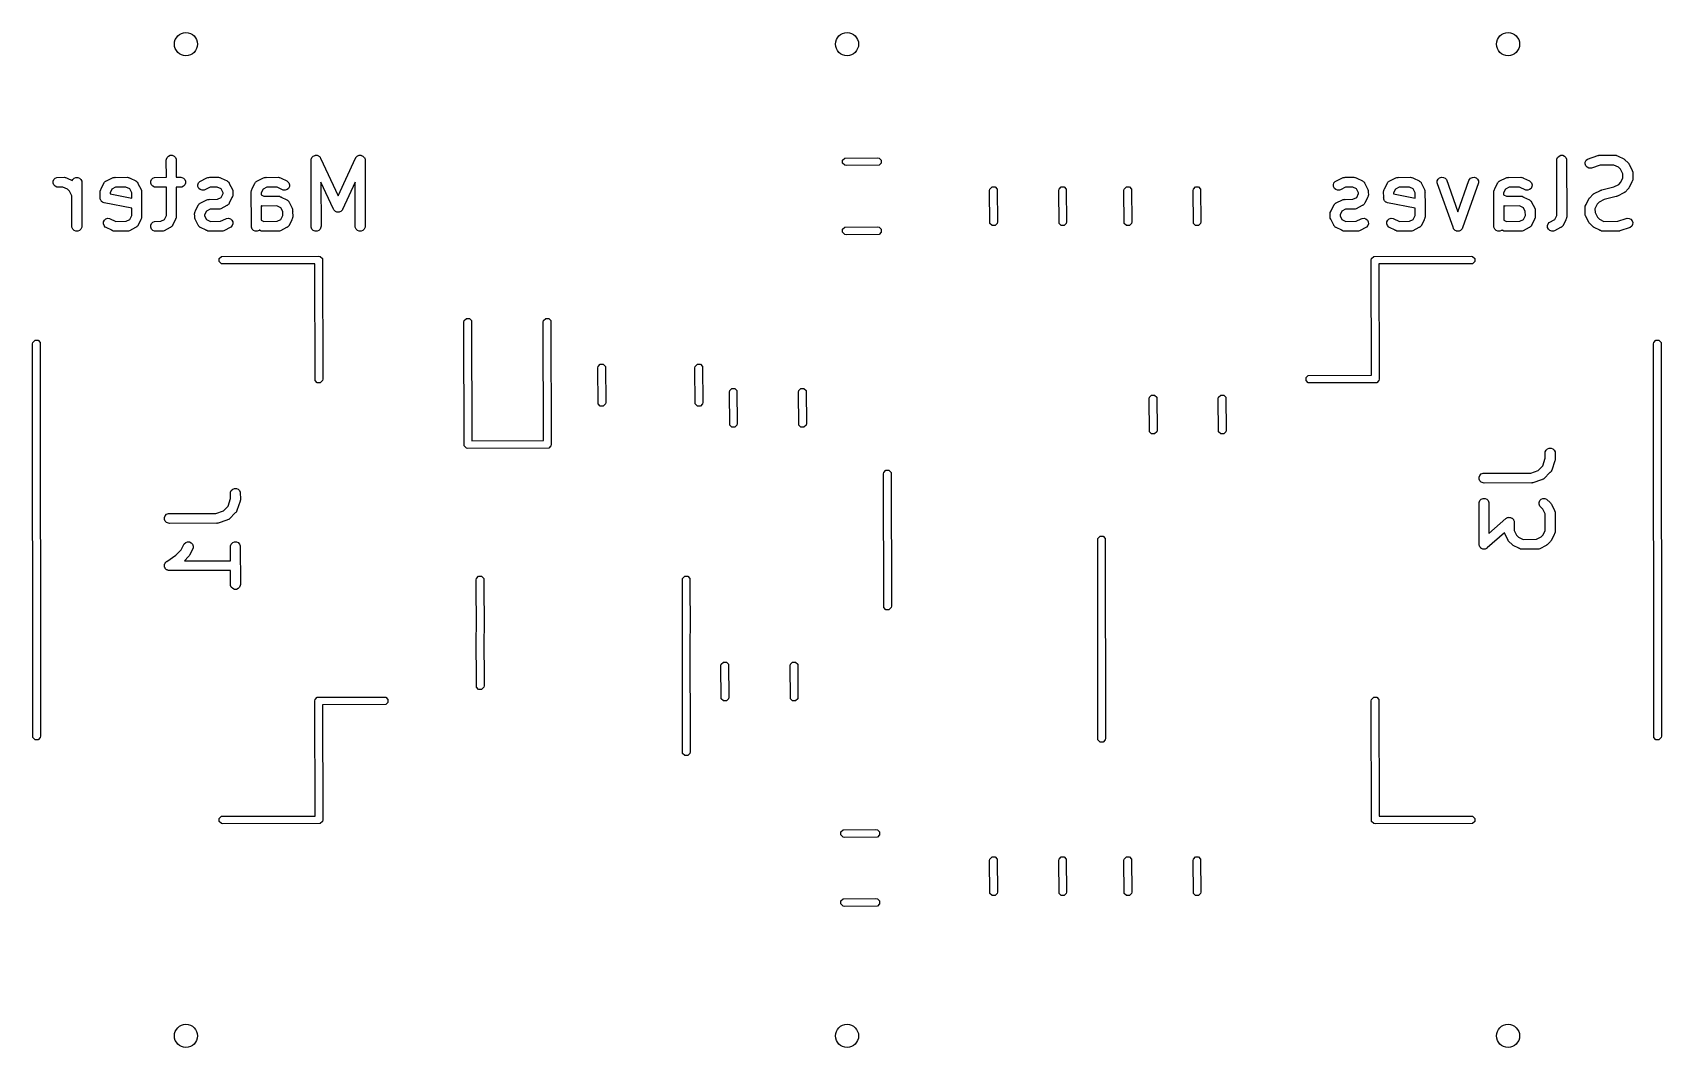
# Model space of a CAD drawing. Extents: x -4.983 to -4.013, y 5.383 to 5.987.
import ezdxf

# ---------------------------------------------------------------- set-up
doc = ezdxf.new("R2010")
doc.units = 0
doc.header["$MEASUREMENT"] = 0
doc.layers.add('BLACK', color=7, linetype='CONTINUOUS')

msp = doc.modelspace()

# ---------------------------------------------------------------- linework, layer by layer
at = {"layer": 'BLACK', "linetype": 'CONTINUOUS'}
for p, q in [((-4.90326, 5.91146), (-4.90321, 5.91204)), ((-4.90325, 5.90126), (-4.90326, 5.91146)), ((-4.90321, 5.91204), (-4.90276, 5.9131)), ((-4.90276, 5.9131), (-4.90195, 5.91392)), ((-4.90195, 5.91392), (-4.90089, 5.91436)), ((-4.90089, 5.91436), (-4.89973, 5.91436)), ((-4.89973, 5.91436), (-4.89867, 5.91392)), ((-4.89867, 5.91392), (-4.89785, 5.9131)), ((-4.89785, 5.9131), (-4.89741, 5.91204)), ((-4.89741, 5.91204), (-4.8974, 5.90128)), ((-4.81702, 5.91146), (-4.81699, 5.91184)), ((-4.81697, 5.87152), (-4.81702, 5.91146)), ((-4.81699, 5.91191), (-4.81698, 5.91195)), ((-4.81699, 5.91184), (-4.81699, 5.91191)), ((-4.81698, 5.91195), (-4.81697, 5.91204)), ((-4.81697, 5.91204), (-4.81677, 5.91251)), ((-4.81677, 5.91251), (-4.81659, 5.91299)), ((-4.81659, 5.91299), (-4.81655, 5.91304)), ((-4.81655, 5.91304), (-4.81653, 5.9131)), ((-4.81653, 5.9131), (-4.81616, 5.91347)), ((-4.81616, 5.91347), (-4.81582, 5.91384)), ((-4.81582, 5.91384), (-4.81576, 5.91387)), ((-4.81576, 5.91387), (-4.81571, 5.91392)), ((-4.81571, 5.91392), (-4.81524, 5.91411)), ((-4.81524, 5.91411), (-4.81477, 5.91433)), ((-4.81477, 5.91433), (-4.81471, 5.91433)), ((-4.81471, 5.91433), (-4.81465, 5.91436)), ((-4.81465, 5.91436), (-4.81413, 5.91436)), ((-4.81413, 5.91436), (-4.81362, 5.91438)), ((-4.81362, 5.91438), (-4.81356, 5.91436)), ((-4.81356, 5.91436), (-4.81349, 5.91436)), ((-4.81349, 5.91436), (-4.81302, 5.91416)), ((-4.81302, 5.91416), (-4.81254, 5.91399)), ((-4.81254, 5.91399), (-4.81249, 5.91394)), ((-4.81249, 5.91394), (-4.81243, 5.91392)), ((-4.81243, 5.91392), (-4.81207, 5.91356)), ((-4.81207, 5.91356), (-4.81169, 5.91321)), ((-4.81169, 5.91321), (-4.81166, 5.91315)), ((-4.81166, 5.91315), (-4.81161, 5.9131)), ((-4.81161, 5.9131), (-4.81143, 5.91265)), ((-4.81143, 5.91265), (-4.80093, 5.89026)), ((-4.80093, 5.89026), (-4.7905, 5.91271)), ((-4.7905, 5.91271), (-4.79031, 5.91304)), ((-4.79031, 5.91304), (-4.79028, 5.9131)), ((-4.79028, 5.9131), (-4.79025, 5.91313)), ((-4.79025, 5.91313), (-4.7902, 5.91321)), ((-4.7902, 5.91321), (-4.78983, 5.91356)), ((-4.78983, 5.91356), (-4.78946, 5.91392)), ((-4.78946, 5.91392), (-4.7894, 5.91394)), ((-4.7894, 5.91394), (-4.78935, 5.91399)), ((-4.78935, 5.91399), (-4.78887, 5.91416)), ((-4.78887, 5.91416), (-4.7884, 5.91436)), ((-4.7884, 5.91436), (-4.78833, 5.91436)), ((-4.78833, 5.91436), (-4.78827, 5.91438)), ((-4.78827, 5.91438), (-4.78776, 5.91436)), ((-4.78776, 5.91436), (-4.78725, 5.91436)), ((-4.78725, 5.91436), (-4.78719, 5.91433)), ((-4.78719, 5.91433), (-4.78712, 5.91433)), ((-4.78712, 5.91433), (-4.78666, 5.91411)), ((-4.78666, 5.91411), (-4.78618, 5.91392)), ((-4.78618, 5.91392), (-4.78614, 5.91387)), ((-4.78614, 5.91387), (-4.78608, 5.91384)), ((-4.78608, 5.91384), (-4.78573, 5.91347)), ((-4.78573, 5.91347), (-4.78537, 5.9131)), ((-4.78537, 5.9131), (-4.78534, 5.91304)), ((-4.78534, 5.91304), (-4.7853, 5.91299)), ((-4.7853, 5.91299), (-4.78512, 5.91251)), ((-4.78512, 5.91251), (-4.78493, 5.91204)), ((-4.78493, 5.91204), (-4.78493, 5.91197)), ((-4.78493, 5.91197), (-4.7849, 5.91191)), ((-4.7849, 5.91191), (-4.78493, 5.91142)), ((-4.78493, 5.91142), (-4.78487, 5.87209)), ((-4.50052, 5.91147), (-4.49924, 5.91275)), ((-4.50052, 5.90967), (-4.50052, 5.91147)), ((-4.49924, 5.90839), (-4.50052, 5.90967)), ((-4.49924, 5.91275), (-4.47966, 5.91293)), ((-4.49834, 5.90821), (-4.49924, 5.90839)), ((-4.47875, 5.90839), (-4.49834, 5.90821)), ((-4.47966, 5.91293), (-4.47875, 5.91275)), ((-4.47875, 5.91275), (-4.47747, 5.91147)), ((-4.47747, 5.90967), (-4.47875, 5.90839)), ((-4.47747, 5.91147), (-4.47747, 5.90967)), ((-4.07515, 5.91146), (-4.07509, 5.91204)), ((-4.07509, 5.87851), (-4.07515, 5.91146)), ((-4.07509, 5.91204), (-4.07465, 5.9131)), ((-4.07465, 5.9131), (-4.07383, 5.91392)), ((-4.07383, 5.91392), (-4.07277, 5.91436)), ((-4.07277, 5.91436), (-4.07162, 5.91436)), ((-4.07162, 5.91436), (-4.07055, 5.91392)), ((-4.07055, 5.91392), (-4.06974, 5.9131)), ((-4.06974, 5.9131), (-4.0693, 5.91204)), ((-4.0693, 5.91204), (-4.06924, 5.87772)), ((-4.05825, 5.90922), (-4.05817, 5.91037)), ((-4.05789, 5.90813), (-4.05825, 5.90922)), ((-4.05817, 5.91037), (-4.05765, 5.9114)), ((-4.05713, 5.90726), (-4.05789, 5.90813)), ((-4.05765, 5.9114), (-4.05678, 5.91215)), ((-4.05678, 5.91215), (-4.05063, 5.91426)), ((-4.04936, 5.90851), (-4.05439, 5.90679)), ((-4.05063, 5.91426), (-4.05034, 5.91433)), ((-4.05034, 5.91433), (-4.05027, 5.91436)), ((-4.05027, 5.91436), (-4.05021, 5.91436)), ((-4.05021, 5.91436), (-4.05007, 5.91439)), ((-4.05007, 5.91439), (-4.04964, 5.91436)), ((-4.04964, 5.91436), (-4.04032, 5.91442)), ((-4.0411, 5.90856), (-4.04936, 5.90851)), ((-4.0384, 5.90725), (-4.0411, 5.90856)), ((-4.04032, 5.91442), (-4.03975, 5.91436)), ((-4.03975, 5.91436), (-4.03965, 5.91432)), ((-4.03965, 5.91432), (-4.03954, 5.91431)), ((-4.03954, 5.91431), (-4.03903, 5.91406)), ((-4.03903, 5.91406), (-4.03868, 5.91392)), ((-4.03868, 5.91392), (-4.03863, 5.91387)), ((-4.03863, 5.91387), (-4.03525, 5.91223)), ((-4.03525, 5.91223), (-4.035, 5.91207)), ((-4.035, 5.91207), (-4.03493, 5.91204)), ((-4.03493, 5.91204), (-4.03489, 5.912)), ((-4.03489, 5.912), (-4.03476, 5.91192)), ((-4.03476, 5.91192), (-4.03454, 5.91167)), ((-4.03454, 5.91167), (-4.03261, 5.9098)), ((-4.03261, 5.9098), (-4.03242, 5.90958)), ((-4.03242, 5.90958), (-4.03237, 5.90952)), ((-4.03237, 5.90952), (-4.03234, 5.90947)), ((-4.03234, 5.90947), (-4.03224, 5.90935)), ((-4.03224, 5.90935), (-4.0321, 5.90901)), ((-4.0321, 5.90901), (-4.03018, 5.90529)), ((-4.9707, 5.89892), (-4.97026, 5.89998)), ((-4.9707, 5.89776), (-4.9707, 5.89892)), ((-4.97026, 5.89998), (-4.96944, 5.9008)), ((-4.96944, 5.9008), (-4.96838, 5.90124)), ((-4.96838, 5.90124), (-4.96405, 5.90129)), ((-4.96405, 5.90129), (-4.96348, 5.90124)), ((-4.96348, 5.90124), (-4.96338, 5.9012)), ((-4.96338, 5.9012), (-4.96327, 5.90119)), ((-4.96327, 5.90119), (-4.96276, 5.90094)), ((-4.96276, 5.90094), (-4.96241, 5.9008)), ((-4.96241, 5.9008), (-4.96236, 5.90075)), ((-4.96236, 5.90075), (-4.9593, 5.89926)), ((-4.9593, 5.89926), (-4.95901, 5.89998)), ((-4.95901, 5.89998), (-4.95819, 5.9008)), ((-4.95819, 5.9008), (-4.95713, 5.90124)), ((-4.95713, 5.90124), (-4.95598, 5.90124)), ((-4.95598, 5.90124), (-4.95491, 5.9008)), ((-4.95491, 5.9008), (-4.9541, 5.89998)), ((-4.9541, 5.89998), (-4.95366, 5.89892)), ((-4.95366, 5.89892), (-4.95364, 5.8907)), ((-4.94032, 5.89798), (-4.94014, 5.89828)), ((-4.94014, 5.89828), (-4.93986, 5.89852)), ((-4.93986, 5.89852), (-4.93962, 5.8988)), ((-4.93962, 5.8988), (-4.93942, 5.8989)), ((-4.93942, 5.8989), (-4.93927, 5.89903)), ((-4.93927, 5.89903), (-4.93897, 5.89913)), ((-4.93897, 5.89913), (-4.93538, 5.90098)), ((-4.93538, 5.90098), (-4.93484, 5.90119)), ((-4.93484, 5.90119), (-4.93473, 5.9012)), ((-4.93473, 5.9012), (-4.93463, 5.90124)), ((-4.93463, 5.90124), (-4.93411, 5.90124)), ((-4.93411, 5.90124), (-4.93369, 5.90127)), ((-4.93369, 5.90127), (-4.93361, 5.90124)), ((-4.93361, 5.90124), (-4.92656, 5.90129)), ((-4.92656, 5.90129), (-4.92598, 5.90124)), ((-4.92598, 5.90124), (-4.92588, 5.9012)), ((-4.92588, 5.9012), (-4.92578, 5.90119)), ((-4.92578, 5.90119), (-4.92526, 5.90094)), ((-4.92526, 5.90094), (-4.92492, 5.9008)), ((-4.92492, 5.9008), (-4.92487, 5.90075)), ((-4.92487, 5.90075), (-4.92149, 5.89911)), ((-4.92149, 5.89911), (-4.92139, 5.89905)), ((-4.92139, 5.89905), (-4.92134, 5.89903)), ((-4.92134, 5.89903), (-4.92129, 5.89898)), ((-4.92129, 5.89898), (-4.921, 5.8988)), ((-4.921, 5.8988), (-4.92075, 5.89852)), ((-4.92075, 5.89852), (-4.92047, 5.89828)), ((-4.92047, 5.89828), (-4.92037, 5.89808)), ((-4.92037, 5.89808), (-4.92024, 5.89793)), ((-4.91258, 5.89892), (-4.91214, 5.89998)), ((-4.91258, 5.89776), (-4.91258, 5.89892)), ((-4.91214, 5.89998), (-4.91132, 5.9008)), ((-4.91132, 5.9008), (-4.91026, 5.90124)), ((-4.91026, 5.90124), (-4.90325, 5.90126)), ((-4.8974, 5.90128), (-4.89469, 5.90129)), ((-4.89469, 5.90129), (-4.89411, 5.90124)), ((-4.89411, 5.90124), (-4.89304, 5.9008)), ((-4.89304, 5.9008), (-4.89223, 5.89998)), ((-4.89223, 5.89998), (-4.89179, 5.89892)), ((-4.89179, 5.89892), (-4.89179, 5.89776)), ((-4.88413, 5.89793), (-4.88337, 5.8988)), ((-4.88337, 5.8988), (-4.87913, 5.90098)), ((-4.87913, 5.90098), (-4.87859, 5.90119)), ((-4.87859, 5.90119), (-4.87849, 5.9012)), ((-4.87849, 5.9012), (-4.87839, 5.90124)), ((-4.87839, 5.90124), (-4.87785, 5.90124)), ((-4.87785, 5.90124), (-4.87744, 5.90127)), ((-4.87744, 5.90127), (-4.87737, 5.90125)), ((-4.87737, 5.90125), (-4.87219, 5.90129)), ((-4.87219, 5.90129), (-4.87161, 5.90124)), ((-4.87161, 5.90124), (-4.87151, 5.9012)), ((-4.87151, 5.9012), (-4.87141, 5.90119)), ((-4.87141, 5.90119), (-4.8709, 5.90094)), ((-4.8709, 5.90094), (-4.87055, 5.9008)), ((-4.87055, 5.9008), (-4.8705, 5.90075)), ((-4.8705, 5.90075), (-4.86712, 5.89911)), ((-4.86712, 5.89911), (-4.86702, 5.89905)), ((-4.86702, 5.89905), (-4.86698, 5.89903)), ((-4.86698, 5.89903), (-4.86692, 5.89898)), ((-4.86692, 5.89898), (-4.86663, 5.8988)), ((-4.86663, 5.8988), (-4.86639, 5.89852)), ((-4.86639, 5.89852), (-4.86611, 5.89828)), ((-4.86611, 5.89828), (-4.866, 5.89808)), ((-4.866, 5.89808), (-4.86587, 5.89793)), ((-4.85033, 5.89798), (-4.85015, 5.89828)), ((-4.85015, 5.89828), (-4.84987, 5.89852)), ((-4.84987, 5.89852), (-4.84963, 5.8988)), ((-4.84963, 5.8988), (-4.84943, 5.8989)), ((-4.84943, 5.8989), (-4.84928, 5.89903)), ((-4.84928, 5.89903), (-4.84898, 5.89913)), ((-4.84898, 5.89913), (-4.84539, 5.90098)), ((-4.84539, 5.90098), (-4.84485, 5.90119)), ((-4.84485, 5.90119), (-4.84474, 5.9012)), ((-4.84474, 5.9012), (-4.84464, 5.90124)), ((-4.84464, 5.90124), (-4.84412, 5.90124)), ((-4.84412, 5.90124), (-4.8437, 5.90127)), ((-4.8437, 5.90127), (-4.84362, 5.90124)), ((-4.84362, 5.90124), (-4.83657, 5.90129)), ((-4.83657, 5.90129), (-4.83599, 5.90124)), ((-4.83599, 5.90124), (-4.83589, 5.9012)), ((-4.83589, 5.9012), (-4.83579, 5.90119)), ((-4.83579, 5.90119), (-4.83528, 5.90094)), ((-4.83528, 5.90094), (-4.83493, 5.9008)), ((-4.83493, 5.9008), (-4.83488, 5.90075)), ((-4.83488, 5.90075), (-4.8315, 5.89911)), ((-4.8315, 5.89911), (-4.83101, 5.8988)), ((-4.83101, 5.8988), (-4.83025, 5.89793)), ((-4.80362, 5.88222), (-4.81115, 5.89829)), ((-4.81115, 5.89829), (-4.81112, 5.87209)), ((-4.79076, 5.89827), (-4.79827, 5.88209)), ((-4.79072, 5.87152), (-4.79076, 5.89827)), ((-4.20787, 5.89793), (-4.20711, 5.8988)), ((-4.20711, 5.8988), (-4.20287, 5.90098)), ((-4.20287, 5.90098), (-4.20233, 5.90119)), ((-4.20233, 5.90119), (-4.20223, 5.9012)), ((-4.20223, 5.9012), (-4.20213, 5.90124)), ((-4.20213, 5.90124), (-4.20159, 5.90124)), ((-4.20159, 5.90124), (-4.20118, 5.90127)), ((-4.20118, 5.90127), (-4.20111, 5.90125)), ((-4.20111, 5.90125), (-4.19593, 5.90129)), ((-4.19593, 5.90129), (-4.19535, 5.90124)), ((-4.19535, 5.90124), (-4.19525, 5.9012)), ((-4.19525, 5.9012), (-4.19515, 5.90119)), ((-4.19515, 5.90119), (-4.19464, 5.90094)), ((-4.19464, 5.90094), (-4.19429, 5.9008)), ((-4.19429, 5.9008), (-4.19424, 5.90075)), ((-4.19424, 5.90075), (-4.19086, 5.89911)), ((-4.19086, 5.89911), (-4.19076, 5.89905)), ((-4.19076, 5.89905), (-4.19072, 5.89903)), ((-4.19072, 5.89903), (-4.19066, 5.89898)), ((-4.19066, 5.89898), (-4.19037, 5.8988)), ((-4.19037, 5.8988), (-4.19013, 5.89852)), ((-4.19013, 5.89852), (-4.18985, 5.89828)), ((-4.18985, 5.89828), (-4.18974, 5.89808)), ((-4.18974, 5.89808), (-4.18961, 5.89793)), ((-4.17595, 5.89798), (-4.17576, 5.89828)), ((-4.17576, 5.89828), (-4.17548, 5.89852)), ((-4.17548, 5.89852), (-4.17524, 5.8988)), ((-4.17524, 5.8988), (-4.17504, 5.8989)), ((-4.17504, 5.8989), (-4.17489, 5.89903)), ((-4.17489, 5.89903), (-4.1746, 5.89913)), ((-4.1746, 5.89913), (-4.171, 5.90098)), ((-4.171, 5.90098), (-4.17046, 5.90119)), ((-4.17046, 5.90119), (-4.17036, 5.9012)), ((-4.17036, 5.9012), (-4.17026, 5.90124)), ((-4.17026, 5.90124), (-4.16973, 5.90124)), ((-4.16973, 5.90124), (-4.16931, 5.90127)), ((-4.16931, 5.90127), (-4.16923, 5.90124)), ((-4.16923, 5.90124), (-4.16218, 5.90129)), ((-4.16218, 5.90129), (-4.16161, 5.90124)), ((-4.16161, 5.90124), (-4.16151, 5.9012)), ((-4.16151, 5.9012), (-4.1614, 5.90119)), ((-4.1614, 5.90119), (-4.16089, 5.90094)), ((-4.16089, 5.90094), (-4.16054, 5.9008)), ((-4.16054, 5.9008), (-4.16049, 5.90075)), ((-4.16049, 5.90075), (-4.15711, 5.89911)), ((-4.15711, 5.89911), (-4.15702, 5.89905)), ((-4.15702, 5.89905), (-4.15697, 5.89903)), ((-4.15697, 5.89903), (-4.15691, 5.89898)), ((-4.15691, 5.89898), (-4.15662, 5.8988)), ((-4.15662, 5.8988), (-4.15638, 5.89852)), ((-4.15638, 5.89852), (-4.1561, 5.89828)), ((-4.1561, 5.89828), (-4.156, 5.89808)), ((-4.156, 5.89808), (-4.15587, 5.89793)), ((-4.14636, 5.89791), (-4.1463, 5.89906)), ((-4.1463, 5.89906), (-4.14581, 5.9001)), ((-4.14581, 5.9001), (-4.14495, 5.90087)), ((-4.14495, 5.90087), (-4.14387, 5.90126)), ((-4.14387, 5.90126), (-4.14272, 5.9012)), ((-4.14272, 5.9012), (-4.14167, 5.90071)), ((-4.14167, 5.90071), (-4.1409, 5.89986)), ((-4.1409, 5.89986), (-4.13405, 5.88079)), ((-4.13405, 5.88079), (-4.12747, 5.89933)), ((-4.12747, 5.89933), (-4.12722, 5.89986)), ((-4.12722, 5.89986), (-4.12645, 5.90071)), ((-4.12645, 5.90071), (-4.12541, 5.9012)), ((-4.12541, 5.9012), (-4.12426, 5.90126)), ((-4.12426, 5.90126), (-4.12317, 5.90087)), ((-4.12317, 5.90087), (-4.12232, 5.9001)), ((-4.12232, 5.9001), (-4.12182, 5.89906)), ((-4.12182, 5.89906), (-4.12177, 5.89791)), ((-4.11033, 5.89798), (-4.11015, 5.89828)), ((-4.11015, 5.89828), (-4.10987, 5.89852)), ((-4.10987, 5.89852), (-4.10962, 5.8988)), ((-4.10962, 5.8988), (-4.10943, 5.8989)), ((-4.10943, 5.8989), (-4.10928, 5.89903)), ((-4.10928, 5.89903), (-4.10898, 5.89913)), ((-4.10898, 5.89913), (-4.10539, 5.90098)), ((-4.10539, 5.90098), (-4.10484, 5.90119)), ((-4.10484, 5.90119), (-4.10474, 5.9012)), ((-4.10474, 5.9012), (-4.10464, 5.90124)), ((-4.10464, 5.90124), (-4.10412, 5.90124)), ((-4.10412, 5.90124), (-4.1037, 5.90127)), ((-4.1037, 5.90127), (-4.10362, 5.90124)), ((-4.10362, 5.90124), (-4.09657, 5.90129)), ((-4.09657, 5.90129), (-4.09599, 5.90124)), ((-4.09599, 5.90124), (-4.09589, 5.9012)), ((-4.09589, 5.9012), (-4.09579, 5.90119)), ((-4.09579, 5.90119), (-4.09527, 5.90094)), ((-4.09527, 5.90094), (-4.09492, 5.9008)), ((-4.09492, 5.9008), (-4.09488, 5.90075)), ((-4.09488, 5.90075), (-4.0915, 5.89911)), ((-4.0915, 5.89911), (-4.09101, 5.8988)), ((-4.09101, 5.8988), (-4.09025, 5.89793)), ((-4.0561, 5.90674), (-4.05713, 5.90726)), ((-4.05495, 5.90666), (-4.0561, 5.90674)), ((-4.05439, 5.90679), (-4.05495, 5.90666)), ((-4.03717, 5.90606), (-4.0384, 5.90725)), ((-4.03823, 5.89706), (-4.03704, 5.89829)), ((-4.03577, 5.90334), (-4.03717, 5.90606)), ((-4.03704, 5.89829), (-4.03574, 5.90097)), ((-4.03574, 5.90097), (-4.03577, 5.90334)), ((-4.03042, 5.89853), (-4.03206, 5.89515)), ((-4.03037, 5.89857), (-4.03042, 5.89853)), ((-4.03022, 5.89892), (-4.03037, 5.89857)), ((-4.02998, 5.89944), (-4.03022, 5.89892)), ((-4.03018, 5.90529), (-4.02998, 5.90474)), ((-4.02998, 5.90474), (-4.02997, 5.90464)), ((-4.02997, 5.89954), (-4.02998, 5.89944)), ((-4.02997, 5.90464), (-4.02993, 5.90454)), ((-4.02993, 5.89964), (-4.02997, 5.89954)), ((-4.02993, 5.90454), (-4.02992, 5.90396)), ((-4.02987, 5.90022), (-4.02993, 5.89964)), ((-4.02992, 5.90396), (-4.02989, 5.9036)), ((-4.02989, 5.9036), (-4.02991, 5.90353)), ((-4.02991, 5.90353), (-4.02987, 5.90022)), ((-4.97026, 5.8967), (-4.9707, 5.89776)), ((-4.96944, 5.89589), (-4.97026, 5.8967)), ((-4.96838, 5.89544), (-4.96944, 5.89589)), ((-4.9678, 5.89539), (-4.96838, 5.89544)), ((-4.96481, 5.89543), (-4.9678, 5.89539)), ((-4.96213, 5.89413), (-4.96481, 5.89543)), ((-4.9609, 5.89294), (-4.96213, 5.89413)), ((-4.95949, 5.8902), (-4.9609, 5.89294)), ((-4.95945, 5.87152), (-4.95949, 5.8902)), ((-4.95364, 5.8907), (-4.95362, 5.89047)), ((-4.95362, 5.89047), (-4.95364, 5.89043)), ((-4.95364, 5.89043), (-4.9536, 5.87209)), ((-4.94263, 5.89272), (-4.94258, 5.89329)), ((-4.94259, 5.8892), (-4.94263, 5.89272)), ((-4.94263, 5.88897), (-4.94259, 5.8892)), ((-4.94258, 5.8887), (-4.94263, 5.88897)), ((-4.94258, 5.89329), (-4.94253, 5.89339)), ((-4.94258, 5.88839), (-4.94258, 5.8887)), ((-4.94246, 5.88812), (-4.94258, 5.88839)), ((-4.94253, 5.8935), (-4.94228, 5.89401)), ((-4.94253, 5.89339), (-4.94253, 5.8935)), ((-4.94228, 5.89401), (-4.94213, 5.89436)), ((-4.94213, 5.89436), (-4.94209, 5.8944)), ((-4.94209, 5.8944), (-4.94045, 5.89779)), ((-4.94045, 5.89779), (-4.94039, 5.89788)), ((-4.94039, 5.89788), (-4.94037, 5.89793)), ((-4.94037, 5.89793), (-4.94032, 5.89798)), ((-4.93565, 5.89425), (-4.93677, 5.89196)), ((-4.93677, 5.89196), (-4.93676, 5.89134)), ((-4.93676, 5.89134), (-4.92387, 5.88881)), ((-4.93344, 5.89539), (-4.93565, 5.89425)), ((-4.92733, 5.89543), (-4.93344, 5.89539)), ((-4.92502, 5.89431), (-4.92733, 5.89543)), ((-4.92388, 5.89211), (-4.92502, 5.89431)), ((-4.92387, 5.88881), (-4.92388, 5.89211)), ((-4.92024, 5.89793), (-4.92014, 5.89763)), ((-4.92014, 5.89763), (-4.91829, 5.89404)), ((-4.91829, 5.89404), (-4.91808, 5.8935)), ((-4.91808, 5.8935), (-4.91808, 5.89339)), ((-4.91808, 5.89339), (-4.91804, 5.89329)), ((-4.91804, 5.89329), (-4.91803, 5.89279)), ((-4.91803, 5.89279), (-4.918, 5.89235)), ((-4.918, 5.89235), (-4.91803, 5.89226)), ((-4.91803, 5.89226), (-4.91801, 5.88535)), ((-4.91214, 5.8967), (-4.91258, 5.89776)), ((-4.91132, 5.89589), (-4.91214, 5.8967)), ((-4.91026, 5.89544), (-4.91132, 5.89589)), ((-4.90968, 5.89539), (-4.91026, 5.89544)), ((-4.90324, 5.89541), (-4.90968, 5.89539)), ((-4.90321, 5.87851), (-4.90324, 5.89541)), ((-4.89411, 5.89544), (-4.89739, 5.89543)), ((-4.89739, 5.89543), (-4.89736, 5.87772)), ((-4.89304, 5.89589), (-4.89411, 5.89544)), ((-4.89223, 5.8967), (-4.89304, 5.89589)), ((-4.89179, 5.89776), (-4.89223, 5.8967)), ((-4.88449, 5.89684), (-4.88413, 5.89793)), ((-4.88441, 5.89569), (-4.88449, 5.89684)), ((-4.88389, 5.89466), (-4.88441, 5.89569)), ((-4.88302, 5.8939), (-4.88389, 5.89466)), ((-4.88193, 5.89354), (-4.88302, 5.8939)), ((-4.88078, 5.89362), (-4.88193, 5.89354)), ((-4.88024, 5.89382), (-4.88078, 5.89362)), ((-4.87719, 5.89539), (-4.88024, 5.89382)), ((-4.87296, 5.89543), (-4.87719, 5.89539)), ((-4.87065, 5.89431), (-4.87296, 5.89543)), ((-4.87281, 5.88816), (-4.87059, 5.8893)), ((-4.8695, 5.89208), (-4.87065, 5.89431)), ((-4.87059, 5.8893), (-4.86949, 5.89157)), ((-4.86949, 5.89157), (-4.8695, 5.89208)), ((-4.86587, 5.89793), (-4.86578, 5.89763)), ((-4.86416, 5.88915), (-4.8658, 5.88577)), ((-4.86578, 5.89763), (-4.86392, 5.89404)), ((-4.86411, 5.8892), (-4.86416, 5.88915)), ((-4.86396, 5.88955), (-4.86411, 5.8892)), ((-4.86372, 5.89006), (-4.86396, 5.88955)), ((-4.86392, 5.89404), (-4.86372, 5.8935)), ((-4.86372, 5.8935), (-4.86371, 5.89339)), ((-4.86371, 5.89017), (-4.86372, 5.89006)), ((-4.86371, 5.89339), (-4.86367, 5.89329)), ((-4.86367, 5.89027), (-4.86371, 5.89017)), ((-4.86367, 5.89329), (-4.86365, 5.89259)), ((-4.86361, 5.89084), (-4.86367, 5.89027)), ((-4.86365, 5.89259), (-4.86363, 5.89235)), ((-4.86363, 5.89235), (-4.86364, 5.89231)), ((-4.86364, 5.89231), (-4.86361, 5.89084)), ((-4.85264, 5.89272), (-4.85259, 5.89329)), ((-4.85259, 5.87398), (-4.85264, 5.89272)), ((-4.85259, 5.89329), (-4.85255, 5.89339)), ((-4.85255, 5.89339), (-4.85254, 5.8935)), ((-4.85254, 5.8935), (-4.85229, 5.89401)), ((-4.85229, 5.89401), (-4.85215, 5.89436)), ((-4.85215, 5.89436), (-4.8521, 5.8944)), ((-4.8521, 5.8944), (-4.85046, 5.89779)), ((-4.85046, 5.89779), (-4.8504, 5.89788)), ((-4.8504, 5.89788), (-4.85038, 5.89793)), ((-4.85038, 5.89793), (-4.85033, 5.89798)), ((-4.84566, 5.89425), (-4.84679, 5.89193)), ((-4.84679, 5.89193), (-4.84679, 5.89078)), ((-4.84679, 5.89078), (-4.84516, 5.89)), ((-4.84345, 5.89539), (-4.84566, 5.89425)), ((-4.84516, 5.89), (-4.83657, 5.89004)), ((-4.83734, 5.89543), (-4.84345, 5.89539)), ((-4.8336, 5.89362), (-4.83734, 5.89543)), ((-4.83657, 5.89004), (-4.83599, 5.88999)), ((-4.83599, 5.88999), (-4.83589, 5.88995)), ((-4.83589, 5.88995), (-4.83579, 5.88994)), ((-4.83579, 5.88994), (-4.83528, 5.88969)), ((-4.83528, 5.88969), (-4.83493, 5.88955)), ((-4.83493, 5.88955), (-4.83488, 5.8895)), ((-4.83488, 5.8895), (-4.8315, 5.88786)), ((-4.83245, 5.89354), (-4.8336, 5.89362)), ((-4.83136, 5.8939), (-4.83245, 5.89354)), ((-4.83049, 5.89466), (-4.83136, 5.8939)), ((-4.82997, 5.89569), (-4.83049, 5.89466)), ((-4.83025, 5.89793), (-4.82989, 5.89684)), ((-4.82989, 5.89684), (-4.82997, 5.89569)), ((-4.41293, 5.89334), (-4.41275, 5.89424)), ((-4.41275, 5.87375), (-4.41293, 5.89334)), ((-4.41275, 5.89424), (-4.41147, 5.89552)), ((-4.41147, 5.89552), (-4.40967, 5.89552)), ((-4.40967, 5.89552), (-4.40839, 5.89424)), ((-4.40839, 5.89424), (-4.40821, 5.87466)), ((-4.37179, 5.89334), (-4.37161, 5.89424)), ((-4.37161, 5.87375), (-4.37179, 5.89334)), ((-4.37161, 5.89424), (-4.37033, 5.89552)), ((-4.37033, 5.89552), (-4.36853, 5.89552)), ((-4.36853, 5.89552), (-4.36725, 5.89424)), ((-4.36725, 5.89424), (-4.36707, 5.87466)), ((-4.33293, 5.89334), (-4.33275, 5.89424)), ((-4.33275, 5.87375), (-4.33293, 5.89334)), ((-4.33275, 5.89424), (-4.33147, 5.89552)), ((-4.33147, 5.89552), (-4.32967, 5.89552)), ((-4.32967, 5.89552), (-4.32839, 5.89424)), ((-4.32839, 5.89424), (-4.32821, 5.87466)), ((-4.29179, 5.89334), (-4.29161, 5.89424)), ((-4.29161, 5.87375), (-4.29179, 5.89334)), ((-4.29161, 5.89424), (-4.29033, 5.89552)), ((-4.29033, 5.89552), (-4.28853, 5.89552)), ((-4.28853, 5.89552), (-4.28725, 5.89424)), ((-4.28725, 5.89424), (-4.28707, 5.87466)), ((-4.20823, 5.89684), (-4.20787, 5.89793)), ((-4.20815, 5.89569), (-4.20823, 5.89684)), ((-4.20763, 5.89466), (-4.20815, 5.89569)), ((-4.20676, 5.8939), (-4.20763, 5.89466)), ((-4.20567, 5.89354), (-4.20676, 5.8939)), ((-4.20452, 5.89362), (-4.20567, 5.89354)), ((-4.20398, 5.89382), (-4.20452, 5.89362)), ((-4.20094, 5.89539), (-4.20398, 5.89382)), ((-4.1967, 5.89543), (-4.20094, 5.89539)), ((-4.19439, 5.89431), (-4.1967, 5.89543)), ((-4.19655, 5.88816), (-4.19433, 5.8893)), ((-4.19324, 5.89208), (-4.19439, 5.89431)), ((-4.19433, 5.8893), (-4.19323, 5.89157)), ((-4.19323, 5.89157), (-4.19324, 5.89208)), ((-4.18961, 5.89793), (-4.18952, 5.89763)), ((-4.1879, 5.88915), (-4.18954, 5.88577)), ((-4.18952, 5.89763), (-4.18766, 5.89404)), ((-4.18785, 5.8892), (-4.1879, 5.88915)), ((-4.1877, 5.88955), (-4.18785, 5.8892)), ((-4.18746, 5.89006), (-4.1877, 5.88955)), ((-4.18766, 5.89404), (-4.18746, 5.8935)), ((-4.18746, 5.8935), (-4.18745, 5.89339)), ((-4.18745, 5.89017), (-4.18746, 5.89006)), ((-4.18745, 5.89339), (-4.18741, 5.89329)), ((-4.18741, 5.89027), (-4.18745, 5.89017)), ((-4.18741, 5.89329), (-4.18739, 5.89259)), ((-4.18735, 5.89084), (-4.18741, 5.89027)), ((-4.18739, 5.89259), (-4.18737, 5.89235)), ((-4.18737, 5.89235), (-4.18739, 5.89231)), ((-4.18739, 5.89231), (-4.18735, 5.89084)), ((-4.17826, 5.89272), (-4.1782, 5.89329)), ((-4.17821, 5.8892), (-4.17826, 5.89272)), ((-4.17826, 5.88897), (-4.17821, 5.8892)), ((-4.17821, 5.8887), (-4.17826, 5.88897)), ((-4.1782, 5.88839), (-4.17821, 5.8887)), ((-4.1782, 5.89329), (-4.17816, 5.89339)), ((-4.17809, 5.88812), (-4.1782, 5.88839)), ((-4.17816, 5.89339), (-4.17815, 5.8935)), ((-4.17815, 5.8935), (-4.17791, 5.89401)), ((-4.17791, 5.89401), (-4.17776, 5.89436)), ((-4.17776, 5.89436), (-4.17771, 5.8944)), ((-4.17771, 5.8944), (-4.17607, 5.89779)), ((-4.17607, 5.89779), (-4.17601, 5.89788)), ((-4.17601, 5.89788), (-4.176, 5.89793)), ((-4.176, 5.89793), (-4.17595, 5.89798)), ((-4.17128, 5.89425), (-4.17239, 5.89196)), ((-4.17239, 5.89196), (-4.17238, 5.89134)), ((-4.17238, 5.89134), (-4.1595, 5.88881)), ((-4.16907, 5.89539), (-4.17128, 5.89425)), ((-4.16296, 5.89543), (-4.16907, 5.89539)), ((-4.16065, 5.89431), (-4.16296, 5.89543)), ((-4.15951, 5.89211), (-4.16065, 5.89431)), ((-4.1595, 5.88881), (-4.15951, 5.89211)), ((-4.15587, 5.89793), (-4.15577, 5.89763)), ((-4.15577, 5.89763), (-4.15392, 5.89404)), ((-4.15392, 5.89404), (-4.15371, 5.8935)), ((-4.15371, 5.8935), (-4.1537, 5.89339)), ((-4.1537, 5.89339), (-4.15366, 5.89329)), ((-4.15366, 5.89329), (-4.15366, 5.89279)), ((-4.15366, 5.89279), (-4.15363, 5.89235)), ((-4.15363, 5.89235), (-4.15366, 5.89226)), ((-4.15366, 5.89226), (-4.15363, 5.88535)), ((-4.14622, 5.89735), (-4.14636, 5.89791)), ((-4.13693, 5.87152), (-4.14622, 5.89735)), ((-4.12177, 5.89791), (-4.13128, 5.8711)), ((-4.11264, 5.89272), (-4.11258, 5.89329)), ((-4.11259, 5.87398), (-4.11264, 5.89272)), ((-4.11258, 5.89329), (-4.11254, 5.89339)), ((-4.11254, 5.8935), (-4.11229, 5.89401)), ((-4.11254, 5.89339), (-4.11254, 5.8935)), ((-4.11229, 5.89401), (-4.11214, 5.89436)), ((-4.11214, 5.89436), (-4.1121, 5.8944)), ((-4.1121, 5.8944), (-4.11046, 5.89779)), ((-4.11046, 5.89779), (-4.11039, 5.89788)), ((-4.11039, 5.89788), (-4.11038, 5.89793)), ((-4.11038, 5.89793), (-4.11033, 5.89798)), ((-4.10566, 5.89425), (-4.10679, 5.89193)), ((-4.10679, 5.89193), (-4.10679, 5.89078)), ((-4.10679, 5.89078), (-4.10516, 5.89)), ((-4.10345, 5.89539), (-4.10566, 5.89425)), ((-4.10516, 5.89), (-4.09657, 5.89004)), ((-4.09734, 5.89543), (-4.10345, 5.89539)), ((-4.0936, 5.89362), (-4.09734, 5.89543)), ((-4.09657, 5.89004), (-4.09599, 5.88999)), ((-4.09599, 5.88999), (-4.09589, 5.88995)), ((-4.09589, 5.88995), (-4.09579, 5.88994)), ((-4.09579, 5.88994), (-4.09527, 5.88969)), ((-4.09527, 5.88969), (-4.09492, 5.88955)), ((-4.09492, 5.88955), (-4.09488, 5.8895)), ((-4.09488, 5.8895), (-4.0915, 5.88786)), ((-4.09245, 5.89354), (-4.0936, 5.89362)), ((-4.09135, 5.8939), (-4.09245, 5.89354)), ((-4.09048, 5.89466), (-4.09135, 5.8939)), ((-4.08997, 5.89569), (-4.09048, 5.89466)), ((-4.09025, 5.89793), (-4.08989, 5.89684)), ((-4.08989, 5.89684), (-4.08997, 5.89569)), ((-4.05773, 5.88503), (-4.05609, 5.88841)), ((-4.05609, 5.88841), (-4.05593, 5.88866)), ((-4.05593, 5.88866), (-4.0559, 5.88873)), ((-4.0559, 5.88873), (-4.05586, 5.88878)), ((-4.05586, 5.88878), (-4.05578, 5.8889)), ((-4.05578, 5.8889), (-4.05552, 5.88912)), ((-4.05552, 5.88912), (-4.05366, 5.89105)), ((-4.05366, 5.89105), (-4.05343, 5.89124)), ((-4.05343, 5.89124), (-4.05338, 5.8913)), ((-4.05338, 5.8913), (-4.05333, 5.89133)), ((-4.05333, 5.89133), (-4.05321, 5.89142)), ((-4.05321, 5.89142), (-4.05286, 5.89157)), ((-4.05286, 5.89157), (-4.04914, 5.89348)), ((-4.04914, 5.89348), (-4.0491, 5.8935)), ((-4.0491, 5.8935), (-4.04908, 5.89351)), ((-4.04908, 5.89351), (-4.04903, 5.89352)), ((-4.04903, 5.89352), (-4.0486, 5.89369)), ((-4.0486, 5.89369), (-4.04831, 5.89371)), ((-4.04831, 5.89371), (-4.04116, 5.89555)), ((-4.03983, 5.88985), (-4.04698, 5.88801)), ((-4.04116, 5.89555), (-4.03823, 5.89706)), ((-4.03954, 5.88987), (-4.03983, 5.88985)), ((-4.03911, 5.89003), (-4.03954, 5.88987)), ((-4.03906, 5.89005), (-4.03911, 5.89003)), ((-4.03904, 5.89006), (-4.03906, 5.89005)), ((-4.039, 5.89008), (-4.03904, 5.89006)), ((-4.03528, 5.89199), (-4.039, 5.89008)), ((-4.03493, 5.89214), (-4.03528, 5.89199)), ((-4.03482, 5.89223), (-4.03493, 5.89214)), ((-4.03476, 5.89226), (-4.03482, 5.89223)), ((-4.03471, 5.89232), (-4.03476, 5.89226)), ((-4.03449, 5.8925), (-4.03471, 5.89232)), ((-4.03262, 5.89443), (-4.03449, 5.8925)), ((-4.03237, 5.89466), (-4.03262, 5.89443)), ((-4.03229, 5.89478), (-4.03237, 5.89466)), ((-4.03224, 5.89483), (-4.03229, 5.89478)), ((-4.03221, 5.8949), (-4.03224, 5.89483)), ((-4.03206, 5.89515), (-4.03221, 5.8949)), ((-4.94241, 5.88784), (-4.94246, 5.88812)), ((-4.94225, 5.8876), (-4.94241, 5.88784)), ((-4.94213, 5.88733), (-4.94225, 5.8876)), ((-4.94193, 5.88712), (-4.94213, 5.88733)), ((-4.94177, 5.88688), (-4.94193, 5.88712)), ((-4.94153, 5.88672), (-4.94177, 5.88688)), ((-4.94132, 5.88651), (-4.94153, 5.88672)), ((-4.94105, 5.8864), (-4.94132, 5.88651)), ((-4.94081, 5.88624), (-4.94105, 5.8864)), ((-4.94026, 5.88607), (-4.94081, 5.88624)), ((-4.92385, 5.88284), (-4.94026, 5.88607)), ((-4.92383, 5.8785), (-4.92385, 5.88284)), ((-4.91801, 5.88535), (-4.91798, 5.88521)), ((-4.91798, 5.88521), (-4.91801, 5.88508)), ((-4.91801, 5.88508), (-4.91798, 5.87772)), ((-4.88639, 5.87959), (-4.88633, 5.88017)), ((-4.88636, 5.87812), (-4.88639, 5.87959)), ((-4.88633, 5.88017), (-4.88629, 5.88027)), ((-4.88629, 5.88027), (-4.88628, 5.88037)), ((-4.88628, 5.88037), (-4.88604, 5.88088)), ((-4.88604, 5.88088), (-4.88589, 5.88123)), ((-4.88589, 5.88123), (-4.88584, 5.88128)), ((-4.88584, 5.88128), (-4.8842, 5.88466)), ((-4.8842, 5.88466), (-4.88414, 5.88476)), ((-4.88414, 5.88476), (-4.88413, 5.8848)), ((-4.88413, 5.8848), (-4.88408, 5.88486)), ((-4.88408, 5.88486), (-4.88389, 5.88515)), ((-4.88389, 5.88515), (-4.88361, 5.8854)), ((-4.88361, 5.8854), (-4.88337, 5.88567)), ((-4.88337, 5.88567), (-4.88318, 5.88578)), ((-4.88318, 5.88578), (-4.88302, 5.88591)), ((-4.88302, 5.88591), (-4.88273, 5.88601)), ((-4.88273, 5.88601), (-4.87913, 5.88786)), ((-4.87941, 5.88113), (-4.88051, 5.87886)), ((-4.88051, 5.87886), (-4.8805, 5.87835)), ((-4.87719, 5.88227), (-4.87941, 5.88113)), ((-4.87913, 5.88786), (-4.87859, 5.88807)), ((-4.87859, 5.88807), (-4.87849, 5.88807)), ((-4.87849, 5.88807), (-4.87839, 5.88811)), ((-4.87839, 5.88811), (-4.87785, 5.88812)), ((-4.87785, 5.88812), (-4.87744, 5.88815)), ((-4.87744, 5.88815), (-4.87737, 5.88812)), ((-4.87737, 5.88812), (-4.87281, 5.88816)), ((-4.87263, 5.88231), (-4.87719, 5.88227)), ((-4.87256, 5.88229), (-4.87263, 5.88231)), ((-4.87216, 5.88232), (-4.87256, 5.88229)), ((-4.87161, 5.88232), (-4.87216, 5.88232)), ((-4.87151, 5.88236), (-4.87161, 5.88232)), ((-4.87141, 5.88237), (-4.87151, 5.88236)), ((-4.87087, 5.88258), (-4.87141, 5.88237)), ((-4.86727, 5.88443), (-4.87087, 5.88258)), ((-4.86698, 5.88453), (-4.86727, 5.88443)), ((-4.86682, 5.88466), (-4.86698, 5.88453)), ((-4.86663, 5.88476), (-4.86682, 5.88466)), ((-4.86639, 5.88504), (-4.86663, 5.88476)), ((-4.86611, 5.88528), (-4.86639, 5.88504)), ((-4.86592, 5.88557), (-4.86611, 5.88528)), ((-4.86587, 5.88563), (-4.86592, 5.88557)), ((-4.86586, 5.88567), (-4.86587, 5.88563)), ((-4.8658, 5.88577), (-4.86586, 5.88567)), ((-4.84672, 5.88424), (-4.84677, 5.88427)), ((-4.84677, 5.88427), (-4.84675, 5.87577)), ((-4.84662, 5.88424), (-4.84672, 5.88424)), ((-4.84652, 5.8842), (-4.84662, 5.88424)), ((-4.84594, 5.88414), (-4.84652, 5.8842)), ((-4.83735, 5.88419), (-4.84594, 5.88414)), ((-4.83503, 5.88306), (-4.83735, 5.88419)), ((-4.83389, 5.88085), (-4.83503, 5.88306)), ((-4.83386, 5.87848), (-4.83389, 5.88085)), ((-4.8315, 5.88786), (-4.8314, 5.8878)), ((-4.8314, 5.8878), (-4.83136, 5.88778)), ((-4.83136, 5.88778), (-4.8313, 5.88773)), ((-4.8313, 5.88773), (-4.83101, 5.88755)), ((-4.83101, 5.88755), (-4.83076, 5.88727)), ((-4.83076, 5.88727), (-4.83049, 5.88703)), ((-4.83049, 5.88703), (-4.83038, 5.88683)), ((-4.83038, 5.88683), (-4.83025, 5.88668)), ((-4.83025, 5.88668), (-4.83015, 5.88639)), ((-4.83015, 5.88639), (-4.8283, 5.88279)), ((-4.8283, 5.88279), (-4.8281, 5.88225)), ((-4.8281, 5.88225), (-4.82809, 5.88214)), ((-4.82809, 5.88214), (-4.82805, 5.88204)), ((-4.82805, 5.88204), (-4.82804, 5.88146)), ((-4.82804, 5.88146), (-4.82801, 5.8811)), ((-4.82801, 5.8811), (-4.82803, 5.88104)), ((-4.82803, 5.88104), (-4.82799, 5.87772)), ((-4.80347, 5.88181), (-4.80362, 5.88222)), ((-4.80338, 5.88172), (-4.80347, 5.88181)), ((-4.80333, 5.8816), (-4.80338, 5.88172)), ((-4.803, 5.88129), (-4.80333, 5.8816)), ((-4.80269, 5.88096), (-4.803, 5.88129)), ((-4.80257, 5.88091), (-4.80269, 5.88096)), ((-4.80248, 5.88082), (-4.80257, 5.88091)), ((-4.80206, 5.88066), (-4.80248, 5.88082)), ((-4.80165, 5.88047), (-4.80206, 5.88066)), ((-4.80152, 5.88047), (-4.80165, 5.88047)), ((-4.8014, 5.88042), (-4.80152, 5.88047)), ((-4.80095, 5.88044), (-4.8014, 5.88042)), ((-4.8005, 5.88042), (-4.80095, 5.88044)), ((-4.80038, 5.88047), (-4.8005, 5.88042)), ((-4.80024, 5.88047), (-4.80038, 5.88047)), ((-4.79984, 5.88066), (-4.80024, 5.88047)), ((-4.79942, 5.88082), (-4.79984, 5.88066)), ((-4.79932, 5.88091), (-4.79942, 5.88082)), ((-4.7992, 5.88096), (-4.79932, 5.88091)), ((-4.7989, 5.88129), (-4.7992, 5.88096)), ((-4.79857, 5.8816), (-4.7989, 5.88129)), ((-4.79847, 5.88176), (-4.79857, 5.8816)), ((-4.79842, 5.88181), (-4.79847, 5.88176)), ((-4.7984, 5.88188), (-4.79842, 5.88181)), ((-4.79827, 5.88209), (-4.7984, 5.88188)), ((-4.21013, 5.87959), (-4.21007, 5.88017)), ((-4.2101, 5.87812), (-4.21013, 5.87959)), ((-4.21007, 5.88017), (-4.21003, 5.88027)), ((-4.21003, 5.88027), (-4.21002, 5.88037)), ((-4.21002, 5.88037), (-4.20978, 5.88088)), ((-4.20978, 5.88088), (-4.20963, 5.88123)), ((-4.20963, 5.88123), (-4.20958, 5.88128)), ((-4.20958, 5.88128), (-4.20794, 5.88466)), ((-4.20794, 5.88466), (-4.20788, 5.88476)), ((-4.20788, 5.88476), (-4.20787, 5.8848)), ((-4.20787, 5.8848), (-4.20782, 5.88486)), ((-4.20782, 5.88486), (-4.20763, 5.88515)), ((-4.20763, 5.88515), (-4.20735, 5.8854)), ((-4.20735, 5.8854), (-4.20711, 5.88567)), ((-4.20711, 5.88567), (-4.20692, 5.88578)), ((-4.20692, 5.88578), (-4.20676, 5.88591)), ((-4.20676, 5.88591), (-4.20647, 5.88601)), ((-4.20647, 5.88601), (-4.20287, 5.88786)), ((-4.20315, 5.88113), (-4.20425, 5.87886)), ((-4.20425, 5.87886), (-4.20424, 5.87835)), ((-4.20094, 5.88227), (-4.20315, 5.88113)), ((-4.20287, 5.88786), (-4.20233, 5.88807)), ((-4.20233, 5.88807), (-4.20223, 5.88807)), ((-4.20223, 5.88807), (-4.20213, 5.88811)), ((-4.20213, 5.88811), (-4.20159, 5.88812)), ((-4.20159, 5.88812), (-4.20118, 5.88815)), ((-4.20118, 5.88815), (-4.20111, 5.88812)), ((-4.20111, 5.88812), (-4.19655, 5.88816)), ((-4.19637, 5.88231), (-4.20094, 5.88227)), ((-4.1963, 5.88229), (-4.19637, 5.88231)), ((-4.1959, 5.88232), (-4.1963, 5.88229)), ((-4.19535, 5.88232), (-4.1959, 5.88232)), ((-4.19525, 5.88236), (-4.19535, 5.88232)), ((-4.19515, 5.88237), (-4.19525, 5.88236)), ((-4.19461, 5.88258), (-4.19515, 5.88237)), ((-4.19101, 5.88443), (-4.19461, 5.88258)), ((-4.19072, 5.88453), (-4.19101, 5.88443)), ((-4.19057, 5.88466), (-4.19072, 5.88453)), ((-4.19037, 5.88476), (-4.19057, 5.88466)), ((-4.19013, 5.88504), (-4.19037, 5.88476)), ((-4.18985, 5.88528), (-4.19013, 5.88504)), ((-4.18966, 5.88557), (-4.18985, 5.88528)), ((-4.18961, 5.88563), (-4.18966, 5.88557)), ((-4.1896, 5.88567), (-4.18961, 5.88563)), ((-4.18954, 5.88577), (-4.1896, 5.88567)), ((-4.17803, 5.88784), (-4.17809, 5.88812)), ((-4.17787, 5.8876), (-4.17803, 5.88784)), ((-4.17776, 5.88733), (-4.17787, 5.8876)), ((-4.17756, 5.88712), (-4.17776, 5.88733)), ((-4.1774, 5.88688), (-4.17756, 5.88712)), ((-4.17715, 5.88672), (-4.1774, 5.88688)), ((-4.17695, 5.88651), (-4.17715, 5.88672)), ((-4.17668, 5.8864), (-4.17695, 5.88651)), ((-4.17644, 5.88624), (-4.17668, 5.8864)), ((-4.17588, 5.88607), (-4.17644, 5.88624)), ((-4.15947, 5.88284), (-4.17588, 5.88607)), ((-4.15946, 5.8785), (-4.15947, 5.88284)), ((-4.15363, 5.88535), (-4.15361, 5.88521)), ((-4.15361, 5.88521), (-4.15363, 5.88508)), ((-4.15363, 5.88508), (-4.15361, 5.87772)), ((-4.10672, 5.88424), (-4.10677, 5.88427)), ((-4.10677, 5.88427), (-4.10675, 5.87577)), ((-4.10661, 5.88424), (-4.10672, 5.88424)), ((-4.10652, 5.8842), (-4.10661, 5.88424)), ((-4.10594, 5.88414), (-4.10652, 5.8842)), ((-4.09734, 5.88419), (-4.10594, 5.88414)), ((-4.09503, 5.88306), (-4.09734, 5.88419)), ((-4.09389, 5.88085), (-4.09503, 5.88306)), ((-4.09385, 5.87848), (-4.09389, 5.88085)), ((-4.0915, 5.88786), (-4.0914, 5.8878)), ((-4.0914, 5.8878), (-4.09135, 5.88778)), ((-4.09135, 5.88778), (-4.0913, 5.88773)), ((-4.0913, 5.88773), (-4.09101, 5.88755)), ((-4.09101, 5.88755), (-4.09076, 5.88727)), ((-4.09076, 5.88727), (-4.09048, 5.88703)), ((-4.09048, 5.88703), (-4.09038, 5.88683)), ((-4.09038, 5.88683), (-4.09025, 5.88668)), ((-4.09025, 5.88668), (-4.09015, 5.88639)), ((-4.09015, 5.88639), (-4.0883, 5.88279)), ((-4.0883, 5.88279), (-4.08809, 5.88225)), ((-4.08809, 5.88225), (-4.08809, 5.88214)), ((-4.08809, 5.88214), (-4.08805, 5.88204)), ((-4.08805, 5.88204), (-4.08804, 5.88146)), ((-4.08804, 5.88146), (-4.08801, 5.8811)), ((-4.08801, 5.8811), (-4.08803, 5.88104)), ((-4.08803, 5.88104), (-4.08799, 5.87772)), ((-4.05827, 5.88334), (-4.05822, 5.88392)), ((-4.05823, 5.88002), (-4.05827, 5.88334)), ((-4.05825, 5.87996), (-4.05823, 5.88002)), ((-4.05822, 5.8796), (-4.05825, 5.87996)), ((-4.05822, 5.88392), (-4.05818, 5.88402)), ((-4.05822, 5.87902), (-4.05822, 5.8796)), ((-4.05818, 5.87892), (-4.05822, 5.87902)), ((-4.05818, 5.88402), (-4.05817, 5.88412)), ((-4.05817, 5.87881), (-4.05818, 5.87892)), ((-4.05817, 5.88412), (-4.05792, 5.88463)), ((-4.05796, 5.87827), (-4.05817, 5.87881)), ((-4.05792, 5.88463), (-4.05778, 5.88498)), ((-4.05778, 5.88498), (-4.05773, 5.88503)), ((-4.05111, 5.88526), (-4.05241, 5.88258)), ((-4.05241, 5.88258), (-4.05238, 5.88021)), ((-4.05238, 5.88021), (-4.05098, 5.8775)), ((-4.04992, 5.8865), (-4.05111, 5.88526)), ((-4.04698, 5.88801), (-4.04992, 5.8865)), ((-4.95901, 5.87045), (-4.95945, 5.87152)), ((-4.95819, 5.86964), (-4.95901, 5.87045)), ((-4.95713, 5.8692), (-4.95819, 5.86964)), ((-4.95598, 5.8692), (-4.95713, 5.8692)), ((-4.95491, 5.86964), (-4.95598, 5.8692)), ((-4.9541, 5.87045), (-4.95491, 5.86964)), ((-4.95366, 5.87152), (-4.9541, 5.87045)), ((-4.9536, 5.87209), (-4.95366, 5.87152)), ((-4.94073, 5.8736), (-4.94065, 5.87475)), ((-4.94037, 5.87251), (-4.94073, 5.8736)), ((-4.94065, 5.87475), (-4.94014, 5.87578)), ((-4.93962, 5.87164), (-4.94037, 5.87251)), ((-4.94014, 5.87578), (-4.93927, 5.87653)), ((-4.93913, 5.87133), (-4.93962, 5.87164)), ((-4.93927, 5.87653), (-4.93817, 5.8769)), ((-4.93574, 5.86969), (-4.93913, 5.87133)), ((-4.93817, 5.8769), (-4.93702, 5.87682)), ((-4.93702, 5.87682), (-4.93328, 5.875)), ((-4.9357, 5.86964), (-4.93574, 5.86969)), ((-4.93535, 5.86949), (-4.9357, 5.86964)), ((-4.93484, 5.86925), (-4.93535, 5.86949)), ((-4.93473, 5.86924), (-4.93484, 5.86925)), ((-4.93463, 5.8692), (-4.93473, 5.86924)), ((-4.93406, 5.86914), (-4.93463, 5.8692)), ((-4.927, 5.86919), (-4.93406, 5.86914)), ((-4.93328, 5.875), (-4.92717, 5.87504)), ((-4.92717, 5.87504), (-4.92496, 5.87618)), ((-4.92693, 5.86916), (-4.927, 5.86919)), ((-4.92651, 5.86919), (-4.92693, 5.86916)), ((-4.92598, 5.8692), (-4.92651, 5.86919)), ((-4.92588, 5.86924), (-4.92598, 5.8692)), ((-4.92578, 5.86925), (-4.92588, 5.86924)), ((-4.92524, 5.86945), (-4.92578, 5.86925)), ((-4.92164, 5.87131), (-4.92524, 5.86945)), ((-4.92496, 5.87618), (-4.92383, 5.8785)), ((-4.92134, 5.8714), (-4.92164, 5.87131)), ((-4.92119, 5.87153), (-4.92134, 5.8714)), ((-4.921, 5.87164), (-4.92119, 5.87153)), ((-4.92075, 5.87192), (-4.921, 5.87164)), ((-4.92047, 5.87216), (-4.92075, 5.87192)), ((-4.92029, 5.87245), (-4.92047, 5.87216)), ((-4.92024, 5.87251), (-4.92029, 5.87245)), ((-4.92023, 5.87255), (-4.92024, 5.87251)), ((-4.92017, 5.87265), (-4.92023, 5.87255)), ((-4.91852, 5.87603), (-4.92017, 5.87265)), ((-4.91848, 5.87608), (-4.91852, 5.87603)), ((-4.91833, 5.87643), (-4.91848, 5.87608)), ((-4.91808, 5.87694), (-4.91833, 5.87643)), ((-4.91804, 5.87714), (-4.91808, 5.87704)), ((-4.91808, 5.87704), (-4.91808, 5.87694)), ((-4.91798, 5.87772), (-4.91804, 5.87714)), ((-4.91258, 5.87267), (-4.91214, 5.87373)), ((-4.91258, 5.87152), (-4.91258, 5.87267)), ((-4.91214, 5.87045), (-4.91258, 5.87152)), ((-4.91214, 5.87373), (-4.91132, 5.87455)), ((-4.91132, 5.86964), (-4.91214, 5.87045)), ((-4.91132, 5.87455), (-4.91026, 5.87499)), ((-4.91026, 5.8692), (-4.91132, 5.86964)), ((-4.91026, 5.87499), (-4.90656, 5.87504)), ((-4.90968, 5.86914), (-4.91026, 5.8692)), ((-4.90636, 5.86918), (-4.90968, 5.86914)), ((-4.90656, 5.87504), (-4.90434, 5.87618)), ((-4.9063, 5.86916), (-4.90636, 5.86918)), ((-4.90594, 5.86919), (-4.9063, 5.86916)), ((-4.90536, 5.8692), (-4.90594, 5.86919)), ((-4.90526, 5.86924), (-4.90536, 5.8692)), ((-4.90515, 5.86925), (-4.90526, 5.86924)), ((-4.90461, 5.86945), (-4.90515, 5.86925)), ((-4.90102, 5.87131), (-4.90461, 5.86945)), ((-4.90434, 5.87618), (-4.90321, 5.87851)), ((-4.90072, 5.8714), (-4.90102, 5.87131)), ((-4.90057, 5.87153), (-4.90072, 5.8714)), ((-4.90037, 5.87164), (-4.90057, 5.87153)), ((-4.90013, 5.87192), (-4.90037, 5.87164)), ((-4.89985, 5.87216), (-4.90013, 5.87192)), ((-4.89967, 5.87245), (-4.89985, 5.87216)), ((-4.89962, 5.87251), (-4.89967, 5.87245)), ((-4.8996, 5.87255), (-4.89962, 5.87251)), ((-4.89954, 5.87265), (-4.8996, 5.87255)), ((-4.8979, 5.87603), (-4.89954, 5.87265)), ((-4.89785, 5.87608), (-4.8979, 5.87603)), ((-4.89771, 5.87643), (-4.89785, 5.87608)), ((-4.89746, 5.87694), (-4.89771, 5.87643)), ((-4.89745, 5.87704), (-4.89746, 5.87694)), ((-4.89741, 5.87714), (-4.89745, 5.87704)), ((-4.89736, 5.87772), (-4.89741, 5.87714)), ((-4.88637, 5.87809), (-4.88636, 5.87812)), ((-4.88635, 5.87784), (-4.88637, 5.87809)), ((-4.88633, 5.87714), (-4.88635, 5.87784)), ((-4.88629, 5.87704), (-4.88633, 5.87714)), ((-4.88628, 5.87694), (-4.88629, 5.87704)), ((-4.88608, 5.8764), (-4.88628, 5.87694)), ((-4.88422, 5.8728), (-4.88608, 5.8764)), ((-4.88413, 5.87251), (-4.88422, 5.8728)), ((-4.884, 5.87235), (-4.88413, 5.87251)), ((-4.88389, 5.87216), (-4.884, 5.87235)), ((-4.88361, 5.87192), (-4.88389, 5.87216)), ((-4.88337, 5.87164), (-4.88361, 5.87192)), ((-4.88308, 5.87145), (-4.88337, 5.87164)), ((-4.88302, 5.8714), (-4.88308, 5.87145)), ((-4.88298, 5.87139), (-4.88302, 5.8714)), ((-4.88288, 5.87133), (-4.88298, 5.87139)), ((-4.8795, 5.86969), (-4.88288, 5.87133)), ((-4.8805, 5.87835), (-4.87935, 5.87612)), ((-4.87945, 5.86964), (-4.8795, 5.86969)), ((-4.8791, 5.86949), (-4.87945, 5.86964)), ((-4.87935, 5.87612), (-4.87704, 5.875)), ((-4.87859, 5.86925), (-4.8791, 5.86949)), ((-4.87849, 5.86924), (-4.87859, 5.86925)), ((-4.87839, 5.8692), (-4.87849, 5.86924)), ((-4.87781, 5.86914), (-4.87839, 5.8692)), ((-4.87076, 5.86919), (-4.87781, 5.86914)), ((-4.87704, 5.875), (-4.87093, 5.87504)), ((-4.87093, 5.87504), (-4.86788, 5.87661)), ((-4.87068, 5.86916), (-4.87076, 5.86919)), ((-4.87026, 5.86919), (-4.87068, 5.86916)), ((-4.86974, 5.8692), (-4.87026, 5.86919)), ((-4.86964, 5.86924), (-4.86974, 5.8692)), ((-4.86953, 5.86925), (-4.86964, 5.86924)), ((-4.86899, 5.86945), (-4.86953, 5.86925)), ((-4.86475, 5.87164), (-4.86899, 5.86945)), ((-4.86788, 5.87661), (-4.86734, 5.87682)), ((-4.86734, 5.87682), (-4.86619, 5.8769)), ((-4.86619, 5.8769), (-4.8651, 5.87653)), ((-4.8651, 5.87653), (-4.86423, 5.87578)), ((-4.864, 5.87251), (-4.86475, 5.87164)), ((-4.86423, 5.87578), (-4.86372, 5.87475)), ((-4.86363, 5.8736), (-4.864, 5.87251)), ((-4.86372, 5.87475), (-4.86363, 5.8736)), ((-4.85262, 5.8736), (-4.85259, 5.87398)), ((-4.85259, 5.87351), (-4.85262, 5.8736)), ((-4.85259, 5.87152), (-4.85259, 5.87351)), ((-4.85215, 5.87045), (-4.85259, 5.87152)), ((-4.85133, 5.86964), (-4.85215, 5.87045)), ((-4.85027, 5.8692), (-4.85133, 5.86964)), ((-4.84911, 5.8692), (-4.85027, 5.8692)), ((-4.84805, 5.86964), (-4.84911, 5.8692)), ((-4.84788, 5.86981), (-4.84805, 5.86964)), ((-4.84763, 5.86969), (-4.84788, 5.86981)), ((-4.84758, 5.86964), (-4.84763, 5.86969)), ((-4.84723, 5.86949), (-4.84758, 5.86964)), ((-4.84672, 5.86925), (-4.84723, 5.86949)), ((-4.84675, 5.87577), (-4.84516, 5.875)), ((-4.84662, 5.86924), (-4.84672, 5.86925)), ((-4.84652, 5.8692), (-4.84662, 5.86924)), ((-4.84594, 5.86914), (-4.84652, 5.8692)), ((-4.83702, 5.86919), (-4.84594, 5.86914)), ((-4.84516, 5.875), (-4.83718, 5.87504)), ((-4.83718, 5.87504), (-4.83497, 5.87618)), ((-4.83694, 5.86916), (-4.83702, 5.86919)), ((-4.83651, 5.86919), (-4.83694, 5.86916)), ((-4.83599, 5.8692), (-4.83651, 5.86919)), ((-4.83589, 5.86924), (-4.83599, 5.8692)), ((-4.83579, 5.86925), (-4.83589, 5.86924)), ((-4.83525, 5.86945), (-4.83579, 5.86925)), ((-4.83165, 5.87131), (-4.83525, 5.86945)), ((-4.83497, 5.87618), (-4.83386, 5.87848)), ((-4.83136, 5.8714), (-4.83165, 5.87131)), ((-4.8312, 5.87153), (-4.83136, 5.8714)), ((-4.83101, 5.87164), (-4.8312, 5.87153)), ((-4.83076, 5.87192), (-4.83101, 5.87164)), ((-4.83049, 5.87216), (-4.83076, 5.87192)), ((-4.8303, 5.87245), (-4.83049, 5.87216)), ((-4.83025, 5.87251), (-4.8303, 5.87245)), ((-4.83024, 5.87255), (-4.83025, 5.87251)), ((-4.83018, 5.87265), (-4.83024, 5.87255)), ((-4.82854, 5.87603), (-4.83018, 5.87265)), ((-4.82849, 5.87608), (-4.82854, 5.87603)), ((-4.82834, 5.87643), (-4.82849, 5.87608)), ((-4.8281, 5.87694), (-4.82834, 5.87643)), ((-4.82809, 5.87704), (-4.8281, 5.87694)), ((-4.82805, 5.87714), (-4.82809, 5.87704)), ((-4.82799, 5.87772), (-4.82805, 5.87714)), ((-4.81653, 5.87045), (-4.81697, 5.87152)), ((-4.81571, 5.86964), (-4.81653, 5.87045)), ((-4.81465, 5.8692), (-4.81571, 5.86964)), ((-4.81349, 5.8692), (-4.81465, 5.8692)), ((-4.81243, 5.86964), (-4.81349, 5.8692)), ((-4.81161, 5.87045), (-4.81243, 5.86964)), ((-4.81117, 5.87152), (-4.81161, 5.87045)), ((-4.81112, 5.87209), (-4.81117, 5.87152)), ((-4.79028, 5.87045), (-4.79072, 5.87152)), ((-4.78946, 5.86964), (-4.79028, 5.87045)), ((-4.7884, 5.8692), (-4.78946, 5.86964)), ((-4.78725, 5.8692), (-4.7884, 5.8692)), ((-4.78618, 5.86964), (-4.78725, 5.8692)), ((-4.78537, 5.87045), (-4.78618, 5.86964)), ((-4.78493, 5.87152), (-4.78537, 5.87045)), ((-4.78487, 5.87209), (-4.78493, 5.87152)), ((-4.50052, 5.87033), (-4.49924, 5.87161)), ((-4.50052, 5.86853), (-4.50052, 5.87033)), ((-4.49924, 5.87161), (-4.47966, 5.87179)), ((-4.47966, 5.87179), (-4.47875, 5.87161)), ((-4.47875, 5.87161), (-4.47747, 5.87033)), ((-4.47747, 5.87033), (-4.47747, 5.86853)), ((-4.41147, 5.87247), (-4.41275, 5.87375)), ((-4.40967, 5.87247), (-4.41147, 5.87247)), ((-4.40839, 5.87375), (-4.40967, 5.87247)), ((-4.40821, 5.87466), (-4.40839, 5.87375)), ((-4.37033, 5.87247), (-4.37161, 5.87375)), ((-4.36853, 5.87247), (-4.37033, 5.87247)), ((-4.36725, 5.87375), (-4.36853, 5.87247)), ((-4.36707, 5.87466), (-4.36725, 5.87375)), ((-4.33147, 5.87247), (-4.33275, 5.87375)), ((-4.32967, 5.87247), (-4.33147, 5.87247)), ((-4.32839, 5.87375), (-4.32967, 5.87247)), ((-4.32821, 5.87466), (-4.32839, 5.87375)), ((-4.29033, 5.87247), (-4.29161, 5.87375)), ((-4.28853, 5.87247), (-4.29033, 5.87247)), ((-4.28725, 5.87375), (-4.28853, 5.87247)), ((-4.28707, 5.87466), (-4.28725, 5.87375)), ((-4.21011, 5.87809), (-4.2101, 5.87812)), ((-4.21009, 5.87784), (-4.21011, 5.87809)), ((-4.21007, 5.87714), (-4.21009, 5.87784)), ((-4.21003, 5.87704), (-4.21007, 5.87714)), ((-4.21002, 5.87694), (-4.21003, 5.87704)), ((-4.20982, 5.8764), (-4.21002, 5.87694)), ((-4.20796, 5.8728), (-4.20982, 5.8764)), ((-4.20787, 5.87251), (-4.20796, 5.8728)), ((-4.20774, 5.87235), (-4.20787, 5.87251)), ((-4.20763, 5.87216), (-4.20774, 5.87235)), ((-4.20735, 5.87192), (-4.20763, 5.87216)), ((-4.20711, 5.87164), (-4.20735, 5.87192)), ((-4.20682, 5.87145), (-4.20711, 5.87164)), ((-4.20676, 5.8714), (-4.20682, 5.87145)), ((-4.20672, 5.87139), (-4.20676, 5.8714)), ((-4.20662, 5.87133), (-4.20672, 5.87139)), ((-4.20324, 5.86969), (-4.20662, 5.87133)), ((-4.20424, 5.87835), (-4.20309, 5.87612)), ((-4.20319, 5.86964), (-4.20324, 5.86969)), ((-4.20284, 5.86949), (-4.20319, 5.86964)), ((-4.20309, 5.87612), (-4.20078, 5.875)), ((-4.20233, 5.86925), (-4.20284, 5.86949)), ((-4.20223, 5.86924), (-4.20233, 5.86925)), ((-4.20213, 5.8692), (-4.20223, 5.86924)), ((-4.20155, 5.86914), (-4.20213, 5.8692)), ((-4.1945, 5.86919), (-4.20155, 5.86914)), ((-4.20078, 5.875), (-4.19467, 5.87504)), ((-4.19467, 5.87504), (-4.19162, 5.87661)), ((-4.19442, 5.86916), (-4.1945, 5.86919)), ((-4.194, 5.86919), (-4.19442, 5.86916)), ((-4.19348, 5.8692), (-4.194, 5.86919)), ((-4.19338, 5.86924), (-4.19348, 5.8692)), ((-4.19327, 5.86925), (-4.19338, 5.86924)), ((-4.19273, 5.86945), (-4.19327, 5.86925)), ((-4.18849, 5.87164), (-4.19273, 5.86945)), ((-4.19162, 5.87661), (-4.19108, 5.87682)), ((-4.19108, 5.87682), (-4.18993, 5.8769)), ((-4.18993, 5.8769), (-4.18884, 5.87653)), ((-4.18884, 5.87653), (-4.18797, 5.87578)), ((-4.18774, 5.87251), (-4.18849, 5.87164)), ((-4.18797, 5.87578), (-4.18746, 5.87475)), ((-4.18737, 5.8736), (-4.18774, 5.87251)), ((-4.18746, 5.87475), (-4.18737, 5.8736)), ((-4.17636, 5.8736), (-4.17628, 5.87475)), ((-4.176, 5.87251), (-4.17636, 5.8736)), ((-4.17628, 5.87475), (-4.17576, 5.87578)), ((-4.17524, 5.87164), (-4.176, 5.87251)), ((-4.17576, 5.87578), (-4.17489, 5.87653)), ((-4.17475, 5.87133), (-4.17524, 5.87164)), ((-4.17489, 5.87653), (-4.1738, 5.8769)), ((-4.17137, 5.86969), (-4.17475, 5.87133)), ((-4.1738, 5.8769), (-4.17265, 5.87682)), ((-4.17265, 5.87682), (-4.16891, 5.875)), ((-4.17132, 5.86964), (-4.17137, 5.86969)), ((-4.17097, 5.86949), (-4.17132, 5.86964)), ((-4.17046, 5.86925), (-4.17097, 5.86949)), ((-4.17036, 5.86924), (-4.17046, 5.86925)), ((-4.17026, 5.8692), (-4.17036, 5.86924)), ((-4.16968, 5.86914), (-4.17026, 5.8692)), ((-4.16263, 5.86919), (-4.16968, 5.86914)), ((-4.16891, 5.875), (-4.1628, 5.87504)), ((-4.1628, 5.87504), (-4.16059, 5.87618)), ((-4.16255, 5.86916), (-4.16263, 5.86919)), ((-4.16213, 5.86919), (-4.16255, 5.86916)), ((-4.16161, 5.8692), (-4.16213, 5.86919)), ((-4.16151, 5.86924), (-4.16161, 5.8692)), ((-4.1614, 5.86925), (-4.16151, 5.86924)), ((-4.16086, 5.86945), (-4.1614, 5.86925)), ((-4.15726, 5.87131), (-4.16086, 5.86945)), ((-4.16059, 5.87618), (-4.15946, 5.8785)), ((-4.15697, 5.8714), (-4.15726, 5.87131)), ((-4.15682, 5.87153), (-4.15697, 5.8714)), ((-4.15662, 5.87164), (-4.15682, 5.87153)), ((-4.15638, 5.87192), (-4.15662, 5.87164)), ((-4.1561, 5.87216), (-4.15638, 5.87192)), ((-4.15592, 5.87245), (-4.1561, 5.87216)), ((-4.15587, 5.87251), (-4.15592, 5.87245)), ((-4.15585, 5.87255), (-4.15587, 5.87251)), ((-4.15579, 5.87265), (-4.15585, 5.87255)), ((-4.15415, 5.87603), (-4.15579, 5.87265)), ((-4.1541, 5.87608), (-4.15415, 5.87603)), ((-4.15396, 5.87643), (-4.1541, 5.87608)), ((-4.15371, 5.87694), (-4.15396, 5.87643)), ((-4.1537, 5.87704), (-4.15371, 5.87694)), ((-4.15366, 5.87714), (-4.1537, 5.87704)), ((-4.15361, 5.87772), (-4.15366, 5.87714)), ((-4.13692, 5.87137), (-4.13693, 5.87152)), ((-4.13674, 5.87099), (-4.13692, 5.87137)), ((-4.13659, 5.87058), (-4.13674, 5.87099)), ((-4.13649, 5.87047), (-4.13659, 5.87058)), ((-4.13643, 5.87033), (-4.13649, 5.87047)), ((-4.13611, 5.87004), (-4.13643, 5.87033)), ((-4.13582, 5.86972), (-4.13611, 5.87004)), ((-4.13569, 5.86966), (-4.13582, 5.86972)), ((-4.13558, 5.86956), (-4.13569, 5.86966)), ((-4.13517, 5.86941), (-4.13558, 5.86956)), ((-4.13478, 5.86923), (-4.13517, 5.86941)), ((-4.13463, 5.86922), (-4.13478, 5.86923)), ((-4.13449, 5.86917), (-4.13463, 5.86922)), ((-4.13406, 5.86919), (-4.13449, 5.86917)), ((-4.13363, 5.86917), (-4.13406, 5.86919)), ((-4.13349, 5.86922), (-4.13363, 5.86917)), ((-4.13334, 5.86923), (-4.13349, 5.86922)), ((-4.13295, 5.86941), (-4.13334, 5.86923)), ((-4.13254, 5.86956), (-4.13295, 5.86941)), ((-4.13243, 5.86966), (-4.13254, 5.86956)), ((-4.1323, 5.86972), (-4.13243, 5.86966)), ((-4.13201, 5.87004), (-4.1323, 5.86972)), ((-4.13169, 5.87033), (-4.13201, 5.87004)), ((-4.13163, 5.87047), (-4.13169, 5.87033)), ((-4.13153, 5.87058), (-4.13163, 5.87047)), ((-4.13128, 5.8711), (-4.13153, 5.87058)), ((-4.11262, 5.8736), (-4.11259, 5.87398)), ((-4.11259, 5.87351), (-4.11262, 5.8736)), ((-4.11258, 5.87152), (-4.11259, 5.87351)), ((-4.11214, 5.87045), (-4.11258, 5.87152)), ((-4.11133, 5.86964), (-4.11214, 5.87045)), ((-4.11026, 5.8692), (-4.11133, 5.86964)), ((-4.10911, 5.8692), (-4.11026, 5.8692)), ((-4.10805, 5.86964), (-4.10911, 5.8692)), ((-4.10788, 5.86981), (-4.10805, 5.86964)), ((-4.10763, 5.86969), (-4.10788, 5.86981)), ((-4.10758, 5.86964), (-4.10763, 5.86969)), ((-4.10723, 5.86949), (-4.10758, 5.86964)), ((-4.10672, 5.86925), (-4.10723, 5.86949)), ((-4.10675, 5.87577), (-4.10516, 5.875)), ((-4.10661, 5.86924), (-4.10672, 5.86925)), ((-4.10652, 5.8692), (-4.10661, 5.86924)), ((-4.10594, 5.86914), (-4.10652, 5.8692)), ((-4.09702, 5.86919), (-4.10594, 5.86914)), ((-4.10516, 5.875), (-4.09718, 5.87504)), ((-4.09718, 5.87504), (-4.09497, 5.87618)), ((-4.09693, 5.86916), (-4.09702, 5.86919)), ((-4.0965, 5.86919), (-4.09693, 5.86916)), ((-4.09599, 5.8692), (-4.0965, 5.86919)), ((-4.09589, 5.86924), (-4.09599, 5.8692)), ((-4.09579, 5.86925), (-4.09589, 5.86924)), ((-4.09524, 5.86945), (-4.09579, 5.86925)), ((-4.09165, 5.87131), (-4.09524, 5.86945)), ((-4.09497, 5.87618), (-4.09385, 5.87848)), ((-4.09135, 5.8714), (-4.09165, 5.87131)), ((-4.0912, 5.87153), (-4.09135, 5.8714)), ((-4.09101, 5.87164), (-4.0912, 5.87153)), ((-4.09076, 5.87192), (-4.09101, 5.87164)), ((-4.09048, 5.87216), (-4.09076, 5.87192)), ((-4.0903, 5.87245), (-4.09048, 5.87216)), ((-4.09025, 5.87251), (-4.0903, 5.87245)), ((-4.09024, 5.87255), (-4.09025, 5.87251)), ((-4.09017, 5.87265), (-4.09024, 5.87255)), ((-4.08853, 5.87603), (-4.09017, 5.87265)), ((-4.08849, 5.87608), (-4.08853, 5.87603)), ((-4.08834, 5.87643), (-4.08849, 5.87608)), ((-4.08809, 5.87694), (-4.08834, 5.87643)), ((-4.08805, 5.87714), (-4.08809, 5.87704)), ((-4.08809, 5.87704), (-4.08809, 5.87694)), ((-4.08799, 5.87772), (-4.08805, 5.87714)), ((-4.08075, 5.87246), (-4.08038, 5.87356)), ((-4.08067, 5.87131), (-4.08075, 5.87246)), ((-4.08015, 5.87028), (-4.08067, 5.87131)), ((-4.08038, 5.87356), (-4.07963, 5.87443)), ((-4.07928, 5.86953), (-4.08015, 5.87028)), ((-4.07963, 5.87443), (-4.07622, 5.87618)), ((-4.07819, 5.86916), (-4.07928, 5.86953)), ((-4.07704, 5.86925), (-4.07819, 5.86916)), ((-4.0765, 5.86945), (-4.07704, 5.86925)), ((-4.0729, 5.87131), (-4.0765, 5.86945)), ((-4.07622, 5.87618), (-4.07509, 5.87851)), ((-4.07261, 5.8714), (-4.0729, 5.87131)), ((-4.07245, 5.87153), (-4.07261, 5.8714)), ((-4.07226, 5.87164), (-4.07245, 5.87153)), ((-4.07202, 5.87192), (-4.07226, 5.87164)), ((-4.07174, 5.87216), (-4.07202, 5.87192)), ((-4.07155, 5.87245), (-4.07174, 5.87216)), ((-4.0715, 5.87251), (-4.07155, 5.87245)), ((-4.07149, 5.87255), (-4.0715, 5.87251)), ((-4.07143, 5.87265), (-4.07149, 5.87255)), ((-4.06979, 5.87603), (-4.07143, 5.87265)), ((-4.06974, 5.87608), (-4.06979, 5.87603)), ((-4.06959, 5.87643), (-4.06974, 5.87608)), ((-4.06935, 5.87694), (-4.06959, 5.87643)), ((-4.06934, 5.87704), (-4.06935, 5.87694)), ((-4.0693, 5.87714), (-4.06934, 5.87704)), ((-4.06924, 5.87772), (-4.0693, 5.87714)), ((-4.05604, 5.87455), (-4.05796, 5.87827)), ((-4.0559, 5.8742), (-4.05604, 5.87455)), ((-4.05581, 5.87409), (-4.0559, 5.8742)), ((-4.05578, 5.87403), (-4.05581, 5.87409)), ((-4.05572, 5.87398), (-4.05578, 5.87403)), ((-4.05553, 5.87376), (-4.05572, 5.87398)), ((-4.0536, 5.87189), (-4.05553, 5.87376)), ((-4.05338, 5.87164), (-4.0536, 5.87189)), ((-4.05326, 5.87156), (-4.05338, 5.87164)), ((-4.05321, 5.87151), (-4.05326, 5.87156)), ((-4.05314, 5.87148), (-4.05321, 5.87151)), ((-4.05289, 5.87133), (-4.05314, 5.87148)), ((-4.04951, 5.86969), (-4.05289, 5.87133)), ((-4.05098, 5.8775), (-4.04974, 5.87631)), ((-4.04974, 5.87631), (-4.04704, 5.875)), ((-4.04946, 5.86964), (-4.04951, 5.86969)), ((-4.04911, 5.86949), (-4.04946, 5.86964)), ((-4.0486, 5.86925), (-4.04911, 5.86949)), ((-4.0485, 5.86924), (-4.0486, 5.86925)), ((-4.0484, 5.8692), (-4.0485, 5.86924)), ((-4.04782, 5.86914), (-4.0484, 5.8692)), ((-4.0385, 5.86919), (-4.04782, 5.86914)), ((-4.04704, 5.875), (-4.03879, 5.87504)), ((-4.03879, 5.87504), (-4.03376, 5.87677)), ((-4.03808, 5.86916), (-4.0385, 5.86919)), ((-4.03793, 5.8692), (-4.03808, 5.86916)), ((-4.03787, 5.8692), (-4.03793, 5.8692)), ((-4.0378, 5.86923), (-4.03787, 5.8692)), ((-4.03751, 5.86929), (-4.0378, 5.86923)), ((-4.03136, 5.8714), (-4.03751, 5.86929)), ((-4.03376, 5.87677), (-4.03319, 5.8769)), ((-4.03319, 5.8769), (-4.03204, 5.87682)), ((-4.03204, 5.87682), (-4.03101, 5.8763)), ((-4.03049, 5.87216), (-4.03136, 5.8714)), ((-4.03101, 5.8763), (-4.03026, 5.87543)), ((-4.02998, 5.87319), (-4.03049, 5.87216)), ((-4.03026, 5.87543), (-4.02989, 5.87434)), ((-4.02989, 5.87434), (-4.02998, 5.87319)), ((-4.49924, 5.86725), (-4.50052, 5.86853)), ((-4.49834, 5.86707), (-4.49924, 5.86725)), ((-4.47875, 5.86725), (-4.49834, 5.86707)), ((-4.47747, 5.86853), (-4.47875, 5.86725)), ((-4.87171, 5.85291), (-4.87043, 5.85419)), ((-4.87171, 5.8511), (-4.87171, 5.85291)), ((-4.87043, 5.84983), (-4.87171, 5.8511)), ((-4.87043, 5.85419), (-4.81244, 5.85437)), ((-4.86953, 5.84965), (-4.87043, 5.84983)), ((-4.8148, 5.84982), (-4.86953, 5.84965)), ((-4.81462, 5.78024), (-4.8148, 5.84982)), ((-4.81244, 5.85437), (-4.81154, 5.85419)), ((-4.81154, 5.85419), (-4.81026, 5.85291)), ((-4.81026, 5.85291), (-4.81008, 5.78114)), ((-4.18567, 5.85201), (-4.18549, 5.85291)), ((-4.1855, 5.78349), (-4.18567, 5.85201)), ((-4.18549, 5.85291), (-4.18421, 5.85419)), ((-4.18421, 5.85419), (-4.12622, 5.85437)), ((-4.12532, 5.84983), (-4.18112, 5.84965)), ((-4.18112, 5.84965), (-4.18094, 5.78114)), ((-4.12622, 5.85437), (-4.12532, 5.85419)), ((-4.12532, 5.85419), (-4.12404, 5.85291)), ((-4.12404, 5.8511), (-4.12532, 5.84983)), ((-4.12404, 5.85291), (-4.12404, 5.8511)), ((-4.72598, 5.815), (-4.7258, 5.8159)), ((-4.7258, 5.74126), (-4.72598, 5.815)), ((-4.7258, 5.8159), (-4.72453, 5.81718)), ((-4.72453, 5.81718), (-4.72272, 5.81718)), ((-4.72272, 5.81718), (-4.72144, 5.8159)), ((-4.72144, 5.8159), (-4.72127, 5.74436)), ((-4.67874, 5.815), (-4.67856, 5.8159)), ((-4.67857, 5.74452), (-4.67874, 5.815)), ((-4.67856, 5.8159), (-4.67728, 5.81718)), ((-4.67728, 5.81718), (-4.67547, 5.81718)), ((-4.67547, 5.81718), (-4.6742, 5.8159)), ((-4.6742, 5.8159), (-4.67402, 5.74217)), ((-4.98291, 5.80201), (-4.98273, 5.80291)), ((-4.98273, 5.56764), (-4.98291, 5.80201)), ((-4.98273, 5.80291), (-4.98146, 5.80419)), ((-4.98146, 5.80419), (-4.97965, 5.80419)), ((-4.97965, 5.80419), (-4.97837, 5.80291)), ((-4.97837, 5.80291), (-4.97819, 5.56854)), ((-4.01756, 5.80201), (-4.01738, 5.80291)), ((-4.01738, 5.56764), (-4.01756, 5.80201)), ((-4.01738, 5.80291), (-4.0161, 5.80419)), ((-4.0161, 5.80419), (-4.01429, 5.80419)), ((-4.01429, 5.80419), (-4.01301, 5.80291)), ((-4.01301, 5.80291), (-4.01283, 5.56854)), ((-4.6463, 5.78779), (-4.64612, 5.78869)), ((-4.64612, 5.76631), (-4.6463, 5.78779)), ((-4.64612, 5.78869), (-4.64484, 5.78997)), ((-4.64484, 5.78997), (-4.64303, 5.78997)), ((-4.64303, 5.78997), (-4.64175, 5.78869)), ((-4.64175, 5.78869), (-4.64157, 5.76721)), ((-4.58843, 5.78779), (-4.58825, 5.78869)), ((-4.58825, 5.76631), (-4.58843, 5.78779)), ((-4.58825, 5.78869), (-4.58697, 5.78997)), ((-4.58697, 5.78997), (-4.58516, 5.78997)), ((-4.58516, 5.78997), (-4.58388, 5.78869)), ((-4.58388, 5.78869), (-4.5837, 5.76721)), ((-4.22447, 5.78205), (-4.22319, 5.78332)), ((-4.22447, 5.78024), (-4.22447, 5.78205)), ((-4.22319, 5.78332), (-4.1855, 5.78349)), ((-4.81334, 5.77896), (-4.81462, 5.78024)), ((-4.81154, 5.77896), (-4.81334, 5.77896)), ((-4.81026, 5.78024), (-4.81154, 5.77896)), ((-4.81008, 5.78114), (-4.81026, 5.78024)), ((-4.56793, 5.77334), (-4.56775, 5.77424)), ((-4.56775, 5.75375), (-4.56793, 5.77334)), ((-4.56775, 5.77424), (-4.56647, 5.77552)), ((-4.56647, 5.77552), (-4.56467, 5.77552)), ((-4.56467, 5.77552), (-4.56339, 5.77424)), ((-4.56339, 5.77424), (-4.56321, 5.75466)), ((-4.52679, 5.77334), (-4.52661, 5.77424)), ((-4.52661, 5.75375), (-4.52679, 5.77334)), ((-4.52661, 5.77424), (-4.52533, 5.77552)), ((-4.52533, 5.77552), (-4.52353, 5.77552)), ((-4.52353, 5.77552), (-4.52225, 5.77424)), ((-4.52225, 5.77424), (-4.52207, 5.75466)), ((-4.22319, 5.77896), (-4.22447, 5.78024)), ((-4.22228, 5.77878), (-4.22319, 5.77896)), ((-4.1824, 5.77896), (-4.22228, 5.77878)), ((-4.18112, 5.78024), (-4.1824, 5.77896)), ((-4.18094, 5.78114), (-4.18112, 5.78024)), ((-4.64484, 5.76503), (-4.64612, 5.76631)), ((-4.64303, 5.76503), (-4.64484, 5.76503)), ((-4.64175, 5.76631), (-4.64303, 5.76503)), ((-4.64157, 5.76721), (-4.64175, 5.76631)), ((-4.58697, 5.76503), (-4.58825, 5.76631)), ((-4.58516, 5.76503), (-4.58697, 5.76503)), ((-4.58388, 5.76631), (-4.58516, 5.76503)), ((-4.5837, 5.76721), (-4.58388, 5.76631)), ((-4.31793, 5.76934), (-4.31775, 5.77024)), ((-4.31775, 5.74976), (-4.31793, 5.76934)), ((-4.31775, 5.77024), (-4.31647, 5.77152)), ((-4.31647, 5.77152), (-4.31467, 5.77152)), ((-4.31467, 5.77152), (-4.31339, 5.77024)), ((-4.31339, 5.77024), (-4.31321, 5.75066)), ((-4.27679, 5.76934), (-4.27661, 5.77024)), ((-4.27661, 5.74976), (-4.27679, 5.76934)), ((-4.27661, 5.77024), (-4.27533, 5.77152)), ((-4.27533, 5.77152), (-4.27353, 5.77152)), ((-4.27353, 5.77152), (-4.27225, 5.77024)), ((-4.27225, 5.77024), (-4.27207, 5.75066)), ((-4.56647, 5.75247), (-4.56775, 5.75375)), ((-4.56339, 5.75375), (-4.56467, 5.75247)), ((-4.56321, 5.75466), (-4.56339, 5.75375)), ((-4.52533, 5.75247), (-4.52661, 5.75375)), ((-4.52225, 5.75375), (-4.52353, 5.75247)), ((-4.52207, 5.75466), (-4.52225, 5.75375)), ((-4.72127, 5.74436), (-4.67857, 5.74452)), ((-4.56467, 5.75247), (-4.56647, 5.75247)), ((-4.52353, 5.75247), (-4.52533, 5.75247)), ((-4.31647, 5.74848), (-4.31775, 5.74976)), ((-4.31467, 5.74848), (-4.31647, 5.74848)), ((-4.31339, 5.74976), (-4.31467, 5.74848)), ((-4.31321, 5.75066), (-4.31339, 5.74976)), ((-4.27533, 5.74848), (-4.27661, 5.74976)), ((-4.27353, 5.74848), (-4.27533, 5.74848)), ((-4.27225, 5.74976), (-4.27353, 5.74848)), ((-4.27207, 5.75066), (-4.27225, 5.74976)), ((-4.72453, 5.73998), (-4.7258, 5.74126)), ((-4.72362, 5.7398), (-4.72453, 5.73998)), ((-4.67547, 5.73998), (-4.72362, 5.7398)), ((-4.6742, 5.74126), (-4.67547, 5.73998)), ((-4.67402, 5.74217), (-4.6742, 5.74126)), ((-4.08348, 5.7294), (-4.08201, 5.73397)), ((-4.08205, 5.73712), (-4.08199, 5.7377)), ((-4.08201, 5.73397), (-4.08205, 5.73712)), ((-4.08199, 5.7377), (-4.08155, 5.73876)), ((-4.08155, 5.73876), (-4.08073, 5.73958)), ((-4.08073, 5.73958), (-4.07967, 5.74002)), ((-4.07967, 5.74002), (-4.07852, 5.74002)), ((-4.07852, 5.74002), (-4.07745, 5.73958)), ((-4.07745, 5.73958), (-4.07664, 5.73876)), ((-4.07664, 5.73876), (-4.0762, 5.7377)), ((-4.0762, 5.7377), (-4.07614, 5.73337)), ((-4.07614, 5.73337), (-4.07617, 5.73308)), ((-4.47614, 5.72465), (-4.47596, 5.72555)), ((-4.47596, 5.645), (-4.47614, 5.72465)), ((-4.47596, 5.72555), (-4.47468, 5.72683)), ((-4.47468, 5.72683), (-4.47288, 5.72683)), ((-4.47288, 5.72683), (-4.4716, 5.72555)), ((-4.4716, 5.72555), (-4.47142, 5.64591)), ((-4.12136, 5.7227), (-4.12092, 5.72376)), ((-4.12092, 5.72376), (-4.1201, 5.72458)), ((-4.1201, 5.72458), (-4.11904, 5.72502)), ((-4.11904, 5.72502), (-4.09068, 5.72508)), ((-4.09068, 5.72508), (-4.08623, 5.7266)), ((-4.08623, 5.7266), (-4.08348, 5.7294)), ((-4.07923, 5.72538), (-4.08263, 5.72191)), ((-4.07916, 5.72541), (-4.07923, 5.72538)), ((-4.0789, 5.72572), (-4.07916, 5.72541)), ((-4.07851, 5.72611), (-4.0789, 5.72572)), ((-4.07847, 5.72621), (-4.07851, 5.72611)), ((-4.0784, 5.72629), (-4.07847, 5.72621)), ((-4.07817, 5.72681), (-4.0784, 5.72629)), ((-4.07635, 5.73243), (-4.07817, 5.72681)), ((-4.0762, 5.7328), (-4.07635, 5.73243)), ((-4.07618, 5.73294), (-4.0762, 5.7328)), ((-4.07616, 5.733), (-4.07618, 5.73294)), ((-4.07617, 5.73308), (-4.07616, 5.733)), ((-4.86499, 5.7137), (-4.86455, 5.71476)), ((-4.86455, 5.71476), (-4.86373, 5.71558)), ((-4.86373, 5.71558), (-4.86267, 5.71602)), ((-4.86267, 5.71602), (-4.86152, 5.71602)), ((-4.86152, 5.71602), (-4.86045, 5.71558)), ((-4.86045, 5.71558), (-4.85964, 5.71476)), ((-4.85964, 5.71476), (-4.8592, 5.7137)), ((-4.12136, 5.72155), (-4.12136, 5.7227)), ((-4.12092, 5.72048), (-4.12136, 5.72155)), ((-4.1201, 5.71967), (-4.12092, 5.72048)), ((-4.11904, 5.71923), (-4.1201, 5.71967)), ((-4.11846, 5.71917), (-4.11904, 5.71923)), ((-4.09043, 5.71923), (-4.11846, 5.71917)), ((-4.08997, 5.71919), (-4.09043, 5.71923)), ((-4.08983, 5.71923), (-4.08997, 5.71919)), ((-4.08977, 5.71923), (-4.08983, 5.71923)), ((-4.08969, 5.71926), (-4.08977, 5.71923)), ((-4.08941, 5.71932), (-4.08969, 5.71926)), ((-4.08422, 5.7211), (-4.08941, 5.71932)), ((-4.08414, 5.7211), (-4.08422, 5.7211)), ((-4.08377, 5.72126), (-4.08414, 5.7211)), ((-4.08326, 5.72143), (-4.08377, 5.72126)), ((-4.08318, 5.7215), (-4.08326, 5.72143)), ((-4.08308, 5.72154), (-4.08318, 5.7215)), ((-4.08263, 5.72191), (-4.08308, 5.72154)), ((-4.86923, 5.7026), (-4.86648, 5.7054)), ((-4.86648, 5.7054), (-4.86501, 5.70997)), ((-4.86505, 5.71312), (-4.86499, 5.7137)), ((-4.86501, 5.70997), (-4.86505, 5.71312)), ((-4.85935, 5.70843), (-4.86117, 5.70281)), ((-4.8592, 5.7088), (-4.85935, 5.70843)), ((-4.8592, 5.7137), (-4.85914, 5.70937)), ((-4.85918, 5.70894), (-4.8592, 5.7088)), ((-4.85916, 5.709), (-4.85918, 5.70894)), ((-4.85914, 5.70937), (-4.85917, 5.70908)), ((-4.85917, 5.70908), (-4.85916, 5.709)), ((-4.12142, 5.70713), (-4.12136, 5.7077)), ((-4.12136, 5.68283), (-4.12142, 5.70713)), ((-4.12136, 5.7077), (-4.12092, 5.70877)), ((-4.12092, 5.70877), (-4.1201, 5.70958)), ((-4.1201, 5.70958), (-4.11904, 5.71002)), ((-4.11904, 5.71002), (-4.11789, 5.71002)), ((-4.11789, 5.71002), (-4.11682, 5.70958)), ((-4.11682, 5.70958), (-4.11601, 5.70877)), ((-4.11601, 5.70877), (-4.11557, 5.7077)), ((-4.11557, 5.7077), (-4.11553, 5.6892)), ((-4.08574, 5.7077), (-4.0853, 5.70877)), ((-4.08574, 5.70655), (-4.08574, 5.7077)), ((-4.0853, 5.70548), (-4.08574, 5.70655)), ((-4.0853, 5.70877), (-4.08448, 5.70958)), ((-4.08493, 5.70504), (-4.0853, 5.70548)), ((-4.08344, 5.70359), (-4.08493, 5.70504)), ((-4.08448, 5.70958), (-4.08342, 5.71002)), ((-4.08342, 5.71002), (-4.08227, 5.71002)), ((-4.08227, 5.71002), (-4.0812, 5.70958)), ((-4.0812, 5.70958), (-4.07888, 5.70734)), ((-4.07888, 5.70734), (-4.07869, 5.70711)), ((-4.07869, 5.70711), (-4.07864, 5.70706)), ((-4.07864, 5.70706), (-4.07861, 5.70701)), ((-4.07861, 5.70701), (-4.07851, 5.70689)), ((-4.07851, 5.70689), (-4.07837, 5.70654)), ((-4.07837, 5.70654), (-4.07645, 5.70282)), ((-4.90436, 5.6987), (-4.90392, 5.69976)), ((-4.90436, 5.69755), (-4.90436, 5.6987)), ((-4.90392, 5.69648), (-4.90436, 5.69755)), ((-4.90392, 5.69976), (-4.9031, 5.70058)), ((-4.9031, 5.69567), (-4.90392, 5.69648)), ((-4.9031, 5.70058), (-4.90204, 5.70102)), ((-4.90204, 5.69523), (-4.9031, 5.69567)), ((-4.90204, 5.70102), (-4.87368, 5.70108)), ((-4.90146, 5.69517), (-4.90204, 5.69523)), ((-4.87343, 5.69523), (-4.90146, 5.69517)), ((-4.87368, 5.70108), (-4.86923, 5.7026)), ((-4.87297, 5.69519), (-4.87343, 5.69523)), ((-4.87283, 5.69523), (-4.87297, 5.69519)), ((-4.87277, 5.69523), (-4.87283, 5.69523)), ((-4.87269, 5.69526), (-4.87277, 5.69523)), ((-4.87241, 5.69532), (-4.87269, 5.69526)), ((-4.86722, 5.6971), (-4.87241, 5.69532)), ((-4.86714, 5.6971), (-4.86722, 5.6971)), ((-4.86677, 5.69726), (-4.86714, 5.6971)), ((-4.86626, 5.69743), (-4.86677, 5.69726)), ((-4.86618, 5.6975), (-4.86626, 5.69743)), ((-4.86608, 5.69754), (-4.86618, 5.6975)), ((-4.86563, 5.69791), (-4.86608, 5.69754)), ((-4.86223, 5.70138), (-4.86563, 5.69791)), ((-4.86216, 5.70141), (-4.86223, 5.70138)), ((-4.8619, 5.70172), (-4.86216, 5.70141)), ((-4.86151, 5.70211), (-4.8619, 5.70172)), ((-4.86147, 5.70221), (-4.86151, 5.70211)), ((-4.8614, 5.70229), (-4.86147, 5.70221)), ((-4.86117, 5.70281), (-4.8614, 5.70229)), ((-4.11553, 5.6892), (-4.10541, 5.6981)), ((-4.10541, 5.6981), (-4.10516, 5.69828)), ((-4.10516, 5.69828), (-4.10511, 5.69833)), ((-4.10511, 5.69833), (-4.10505, 5.69835)), ((-4.10505, 5.69835), (-4.10494, 5.69844)), ((-4.10494, 5.69844), (-4.10448, 5.69859)), ((-4.10448, 5.69859), (-4.10404, 5.69877)), ((-4.10404, 5.69877), (-4.10394, 5.69877)), ((-4.10394, 5.69877), (-4.10385, 5.6988)), ((-4.10385, 5.6988), (-4.10337, 5.69877)), ((-4.10337, 5.69877), (-4.10289, 5.69877)), ((-4.10289, 5.69877), (-4.1028, 5.69873)), ((-4.1028, 5.69873), (-4.1027, 5.69873)), ((-4.1027, 5.69873), (-4.10227, 5.69852)), ((-4.10227, 5.69852), (-4.10183, 5.69833)), ((-4.10183, 5.69833), (-4.10175, 5.69826)), ((-4.10175, 5.69826), (-4.10167, 5.69822)), ((-4.10167, 5.69822), (-4.10135, 5.69786)), ((-4.10135, 5.69786), (-4.10101, 5.69752)), ((-4.10101, 5.69752), (-4.10097, 5.69743)), ((-4.10097, 5.69743), (-4.10091, 5.69735)), ((-4.10091, 5.69735), (-4.10075, 5.6969)), ((-4.10075, 5.6969), (-4.10057, 5.69645)), ((-4.10057, 5.69645), (-4.10057, 5.69635)), ((-4.10057, 5.69635), (-4.10054, 5.69626)), ((-4.10054, 5.69626), (-4.10056, 5.69586)), ((-4.10056, 5.69586), (-4.10052, 5.69087)), ((-4.08204, 5.70089), (-4.08344, 5.70359)), ((-4.082, 5.69103), (-4.08204, 5.70089)), ((-4.07645, 5.70282), (-4.07625, 5.70228)), ((-4.07625, 5.70228), (-4.07624, 5.70217)), ((-4.07624, 5.70217), (-4.0762, 5.70208)), ((-4.0762, 5.70208), (-4.0762, 5.70157)), ((-4.0762, 5.70157), (-4.07616, 5.70113)), ((-4.07616, 5.70113), (-4.07619, 5.70105)), ((-4.07619, 5.70105), (-4.07614, 5.69025)), ((-4.34858, 5.68528), (-4.3484, 5.68618)), ((-4.3484, 5.56626), (-4.34858, 5.68528)), ((-4.3484, 5.68618), (-4.34712, 5.68746)), ((-4.34712, 5.68746), (-4.34532, 5.68746)), ((-4.34532, 5.68746), (-4.34404, 5.68618)), ((-4.34404, 5.68618), (-4.34386, 5.56717)), ((-4.10632, 5.68951), (-4.11652, 5.68053)), ((-4.10631, 5.68947), (-4.10632, 5.68951)), ((-4.10611, 5.68893), (-4.10631, 5.68947)), ((-4.10419, 5.68521), (-4.10611, 5.68893)), ((-4.10405, 5.68486), (-4.10419, 5.68521)), ((-4.10395, 5.68475), (-4.10405, 5.68486)), ((-4.10392, 5.68469), (-4.10395, 5.68475)), ((-4.10386, 5.68464), (-4.10392, 5.68469)), ((-4.10052, 5.69087), (-4.09912, 5.68816)), ((-4.09912, 5.68816), (-4.09789, 5.68697)), ((-4.09789, 5.68697), (-4.09519, 5.68566)), ((-4.09519, 5.68566), (-4.08721, 5.6857)), ((-4.08721, 5.6857), (-4.0845, 5.6871)), ((-4.0845, 5.6871), (-4.08331, 5.68833)), ((-4.08331, 5.68833), (-4.082, 5.69103)), ((-4.07864, 5.68469), (-4.07889, 5.68447)), ((-4.07856, 5.68482), (-4.07864, 5.68469)), ((-4.07851, 5.68486), (-4.07856, 5.68482)), ((-4.07848, 5.68493), (-4.07851, 5.68486)), ((-4.07833, 5.68518), (-4.07848, 5.68493)), ((-4.07669, 5.68856), (-4.07833, 5.68518)), ((-4.07664, 5.68861), (-4.07669, 5.68856)), ((-4.07649, 5.68896), (-4.07664, 5.68861)), ((-4.07625, 5.68947), (-4.07649, 5.68896)), ((-4.07624, 5.68958), (-4.07625, 5.68947)), ((-4.0762, 5.68968), (-4.07624, 5.68958)), ((-4.07614, 5.69025), (-4.0762, 5.68968)), ((-4.90286, 5.67256), (-4.89753, 5.67617)), ((-4.89753, 5.67617), (-4.89443, 5.67934)), ((-4.89443, 5.67934), (-4.89286, 5.68257)), ((-4.89286, 5.68257), (-4.89255, 5.68306)), ((-4.89255, 5.68306), (-4.89168, 5.68382)), ((-4.89005, 5.67543), (-4.89253, 5.67291)), ((-4.89168, 5.68382), (-4.89058, 5.68418)), ((-4.89058, 5.68418), (-4.88944, 5.6841)), ((-4.88976, 5.67569), (-4.89005, 5.67543)), ((-4.88968, 5.67582), (-4.88976, 5.67569)), ((-4.88963, 5.67586), (-4.88968, 5.67582)), ((-4.8896, 5.67593), (-4.88963, 5.67586)), ((-4.88945, 5.67618), (-4.8896, 5.67593)), ((-4.88737, 5.68047), (-4.88945, 5.67618)), ((-4.88944, 5.6841), (-4.8884, 5.68358)), ((-4.8884, 5.68358), (-4.88765, 5.68271)), ((-4.88765, 5.68271), (-4.88729, 5.68162)), ((-4.88729, 5.68162), (-4.88737, 5.68047)), ((-4.86505, 5.68125), (-4.86499, 5.68183)), ((-4.86503, 5.67295), (-4.86505, 5.68125)), ((-4.86499, 5.68183), (-4.86455, 5.68289)), ((-4.86455, 5.68289), (-4.86373, 5.68371)), ((-4.86373, 5.68371), (-4.86267, 5.68415)), ((-4.86267, 5.68415), (-4.86152, 5.68415)), ((-4.86152, 5.68415), (-4.86045, 5.68371)), ((-4.86045, 5.68371), (-4.85964, 5.68289)), ((-4.85964, 5.68289), (-4.8592, 5.68183)), ((-4.8592, 5.68183), (-4.85914, 5.65875)), ((-4.12139, 5.68237), (-4.12136, 5.68283)), ((-4.12136, 5.68228), (-4.12139, 5.68237)), ((-4.12136, 5.68218), (-4.12136, 5.68228)), ((-4.12118, 5.68173), (-4.12136, 5.68218)), ((-4.12102, 5.68128), (-4.12118, 5.68173)), ((-4.12096, 5.6812), (-4.12102, 5.68128)), ((-4.12092, 5.68111), (-4.12096, 5.6812)), ((-4.12058, 5.68077), (-4.12092, 5.68111)), ((-4.12026, 5.68041), (-4.12058, 5.68077)), ((-4.12017, 5.68037), (-4.12026, 5.68041)), ((-4.1201, 5.6803), (-4.12017, 5.68037)), ((-4.11966, 5.68011), (-4.1201, 5.6803)), ((-4.11923, 5.6799), (-4.11966, 5.68011)), ((-4.11913, 5.6799), (-4.11923, 5.6799)), ((-4.11904, 5.67986), (-4.11913, 5.6799)), ((-4.11856, 5.67986), (-4.11904, 5.67986)), ((-4.11808, 5.67983), (-4.11856, 5.67986)), ((-4.11799, 5.67986), (-4.11808, 5.67983)), ((-4.11789, 5.67986), (-4.11799, 5.67986)), ((-4.11744, 5.68004), (-4.11789, 5.67986)), ((-4.11699, 5.68019), (-4.11744, 5.68004)), ((-4.11688, 5.68028), (-4.11699, 5.68019)), ((-4.11682, 5.6803), (-4.11688, 5.68028)), ((-4.11677, 5.68035), (-4.11682, 5.6803)), ((-4.11652, 5.68053), (-4.11677, 5.68035)), ((-4.10368, 5.68441), (-4.10386, 5.68464)), ((-4.10175, 5.68255), (-4.10368, 5.68441)), ((-4.10153, 5.6823), (-4.10175, 5.68255)), ((-4.1014, 5.68222), (-4.10153, 5.6823)), ((-4.10136, 5.68217), (-4.1014, 5.68222)), ((-4.10128, 5.68214), (-4.10136, 5.68217)), ((-4.10104, 5.68199), (-4.10128, 5.68214)), ((-4.09766, 5.68035), (-4.10104, 5.68199)), ((-4.09761, 5.6803), (-4.09766, 5.68035)), ((-4.09726, 5.68015), (-4.09761, 5.6803)), ((-4.09675, 5.67991), (-4.09726, 5.68015)), ((-4.09664, 5.6799), (-4.09675, 5.67991)), ((-4.09654, 5.67986), (-4.09664, 5.6799)), ((-4.09597, 5.6798), (-4.09654, 5.67986)), ((-4.08705, 5.67985), (-4.09597, 5.6798)), ((-4.08696, 5.67982), (-4.08705, 5.67985)), ((-4.08653, 5.67985), (-4.08696, 5.67982)), ((-4.08602, 5.67986), (-4.08653, 5.67985)), ((-4.08592, 5.6799), (-4.08602, 5.67986)), ((-4.08581, 5.67991), (-4.08592, 5.6799)), ((-4.08527, 5.68011), (-4.08581, 5.67991)), ((-4.08155, 5.68203), (-4.08527, 5.68011)), ((-4.0812, 5.68217), (-4.08155, 5.68203)), ((-4.08109, 5.68227), (-4.0812, 5.68217)), ((-4.08103, 5.6823), (-4.08109, 5.68227)), ((-4.08098, 5.68235), (-4.08103, 5.6823)), ((-4.08076, 5.68254), (-4.08098, 5.68235)), ((-4.07889, 5.68447), (-4.08076, 5.68254)), ((-4.90442, 5.67), (-4.90436, 5.67029)), ((-4.90436, 5.66972), (-4.90442, 5.67)), ((-4.90436, 5.67058), (-4.90425, 5.67085)), ((-4.90436, 5.67029), (-4.90436, 5.67058)), ((-4.90436, 5.66943), (-4.90436, 5.66972)), ((-4.90425, 5.66916), (-4.90436, 5.66943)), ((-4.90425, 5.67085), (-4.90419, 5.67113)), ((-4.90419, 5.66887), (-4.90425, 5.66916)), ((-4.90419, 5.67113), (-4.90403, 5.67138)), ((-4.90403, 5.66863), (-4.90419, 5.66887)), ((-4.90403, 5.67138), (-4.90392, 5.67164)), ((-4.90392, 5.66836), (-4.90403, 5.66863)), ((-4.90392, 5.67164), (-4.90371, 5.67185)), ((-4.90371, 5.66816), (-4.90392, 5.66836)), ((-4.90371, 5.67185), (-4.90355, 5.67209)), ((-4.90355, 5.66792), (-4.90371, 5.66816)), ((-4.90355, 5.67209), (-4.9033, 5.67226)), ((-4.90331, 5.66775), (-4.90355, 5.66792)), ((-4.9031, 5.66755), (-4.90331, 5.66775)), ((-4.9033, 5.67226), (-4.9031, 5.67246)), ((-4.9031, 5.67246), (-4.90286, 5.67256)), ((-4.90284, 5.66744), (-4.9031, 5.66755)), ((-4.9026, 5.66728), (-4.90284, 5.66744)), ((-4.90231, 5.66722), (-4.9026, 5.66728)), ((-4.90204, 5.66711), (-4.90231, 5.66722)), ((-4.90147, 5.66705), (-4.90204, 5.66711)), ((-4.90146, 5.66705), (-4.90147, 5.66705)), ((-4.90147, 5.66705), (-4.90147, 5.66705)), ((-4.90147, 5.66705), (-4.90147, 5.66705)), ((-4.86501, 5.6671), (-4.90146, 5.66705)), ((-4.89253, 5.67291), (-4.86503, 5.67295)), ((-4.86499, 5.65818), (-4.86501, 5.6671)), ((-4.86455, 5.65711), (-4.86499, 5.65818)), ((-4.86373, 5.6563), (-4.86455, 5.65711)), ((-4.86267, 5.65586), (-4.86373, 5.6563)), ((-4.86152, 5.65586), (-4.86267, 5.65586)), ((-4.86045, 5.6563), (-4.86152, 5.65586)), ((-4.85964, 5.65711), (-4.86045, 5.6563)), ((-4.8592, 5.65818), (-4.85964, 5.65711)), ((-4.85914, 5.65875), (-4.8592, 5.65818)), ((-4.71878, 5.6615), (-4.7186, 5.6624)), ((-4.71861, 5.63085), (-4.71878, 5.6615)), ((-4.7186, 5.6624), (-4.71732, 5.66368)), ((-4.71732, 5.66368), (-4.71551, 5.66368)), ((-4.71551, 5.66368), (-4.71423, 5.6624)), ((-4.71423, 5.6624), (-4.71406, 5.63)), ((-4.59594, 5.6615), (-4.59577, 5.6624)), ((-4.59577, 5.63085), (-4.59594, 5.6615)), ((-4.59577, 5.6624), (-4.59449, 5.66368)), ((-4.59449, 5.66368), (-4.59268, 5.66368)), ((-4.59268, 5.66368), (-4.5914, 5.6624)), ((-4.5914, 5.6624), (-4.59122, 5.63)), ((-4.47142, 5.64591), (-4.4716, 5.645)), ((-4.47468, 5.64372), (-4.47596, 5.645)), ((-4.47288, 5.64372), (-4.47468, 5.64372)), ((-4.4716, 5.645), (-4.47288, 5.64372)), ((-4.71878, 5.63), (-4.71861, 5.63085)), ((-4.7186, 5.5976), (-4.71878, 5.63)), ((-4.71406, 5.63), (-4.71423, 5.62915)), ((-4.71423, 5.62915), (-4.71406, 5.5985)), ((-4.59594, 5.63), (-4.59577, 5.63085)), ((-4.59577, 5.55823), (-4.59594, 5.63)), ((-4.59122, 5.63), (-4.5914, 5.62912)), ((-4.5914, 5.62912), (-4.59122, 5.55913)), ((-4.57293, 5.61034), (-4.57275, 5.61125)), ((-4.57275, 5.59076), (-4.57293, 5.61034)), ((-4.57275, 5.61125), (-4.57147, 5.61253)), ((-4.57147, 5.61253), (-4.56967, 5.61253)), ((-4.56967, 5.61253), (-4.56839, 5.61125)), ((-4.56839, 5.61125), (-4.56821, 5.59166)), ((-4.53179, 5.61034), (-4.53161, 5.61125)), ((-4.53161, 5.59076), (-4.53179, 5.61034)), ((-4.53161, 5.61125), (-4.53033, 5.61253)), ((-4.53033, 5.61253), (-4.52853, 5.61253)), ((-4.52853, 5.61253), (-4.52725, 5.61125)), ((-4.52725, 5.61125), (-4.52707, 5.59166)), ((-4.71732, 5.59632), (-4.7186, 5.5976)), ((-4.71423, 5.5976), (-4.71551, 5.59632)), ((-4.71406, 5.5985), (-4.71423, 5.5976)), ((-4.8148, 5.58941), (-4.81462, 5.59031)), ((-4.81463, 5.5209), (-4.8148, 5.58941)), ((-4.81462, 5.59031), (-4.81334, 5.59159)), ((-4.81334, 5.59159), (-4.77346, 5.59177)), ((-4.77346, 5.59177), (-4.77256, 5.59159)), ((-4.77256, 5.59159), (-4.77128, 5.59031)), ((-4.77128, 5.58851), (-4.77256, 5.58723)), ((-4.77128, 5.59031), (-4.77128, 5.58851)), ((-4.71551, 5.59632), (-4.71732, 5.59632)), ((-4.57147, 5.58948), (-4.57275, 5.59076)), ((-4.56967, 5.58948), (-4.57147, 5.58948)), ((-4.56839, 5.59076), (-4.56967, 5.58948)), ((-4.56821, 5.59166), (-4.56839, 5.59076)), ((-4.53033, 5.58948), (-4.53161, 5.59076)), ((-4.52853, 5.58948), (-4.53033, 5.58948)), ((-4.52725, 5.59076), (-4.52853, 5.58948)), ((-4.52707, 5.59166), (-4.52725, 5.59076)), ((-4.18567, 5.58941), (-4.18549, 5.59031)), ((-4.18549, 5.51764), (-4.18567, 5.58941)), ((-4.18549, 5.59031), (-4.18421, 5.59159)), ((-4.18421, 5.59159), (-4.1824, 5.59159)), ((-4.1824, 5.59159), (-4.18112, 5.59031)), ((-4.18112, 5.59031), (-4.18095, 5.52074)), ((-4.77256, 5.58723), (-4.81025, 5.58706)), ((-4.81025, 5.58706), (-4.81008, 5.51854)), ((-4.97819, 5.56854), (-4.97837, 5.56764)), ((-4.01283, 5.56854), (-4.01301, 5.56764)), ((-4.98146, 5.56636), (-4.98273, 5.56764)), ((-4.97965, 5.56636), (-4.98146, 5.56636)), ((-4.97837, 5.56764), (-4.97965, 5.56636)), ((-4.59122, 5.55913), (-4.5914, 5.55823)), ((-4.34712, 5.56498), (-4.3484, 5.56626)), ((-4.34532, 5.56498), (-4.34712, 5.56498)), ((-4.34404, 5.56626), (-4.34532, 5.56498)), ((-4.34386, 5.56717), (-4.34404, 5.56626)), ((-4.0161, 5.56636), (-4.01738, 5.56764)), ((-4.01429, 5.56636), (-4.0161, 5.56636)), ((-4.01301, 5.56764), (-4.01429, 5.56636)), ((-4.59449, 5.55695), (-4.59577, 5.55823)), ((-4.59268, 5.55695), (-4.59449, 5.55695)), ((-4.5914, 5.55823), (-4.59268, 5.55695)), ((-4.87171, 5.51945), (-4.87043, 5.52073)), ((-4.87043, 5.52073), (-4.81463, 5.5209)), ((-4.18095, 5.52074), (-4.12622, 5.52091)), ((-4.12622, 5.52091), (-4.12532, 5.52073)), ((-4.12532, 5.52073), (-4.12404, 5.51945)), ((-4.87171, 5.51764), (-4.87171, 5.51945)), ((-4.87043, 5.51636), (-4.87171, 5.51764)), ((-4.86953, 5.51618), (-4.87043, 5.51636)), ((-4.81154, 5.51636), (-4.86953, 5.51618)), ((-4.81026, 5.51764), (-4.81154, 5.51636)), ((-4.81008, 5.51854), (-4.81026, 5.51764)), ((-4.50152, 5.51147), (-4.50024, 5.51275)), ((-4.50152, 5.50967), (-4.50152, 5.51147)), ((-4.50024, 5.51275), (-4.48066, 5.51293)), ((-4.48066, 5.51293), (-4.47976, 5.51275)), ((-4.47976, 5.51275), (-4.47848, 5.51147)), ((-4.47848, 5.51147), (-4.47848, 5.50967)), ((-4.18421, 5.51636), (-4.18549, 5.51764)), ((-4.18331, 5.51618), (-4.18421, 5.51636)), ((-4.12532, 5.51636), (-4.18331, 5.51618)), ((-4.12404, 5.51764), (-4.12532, 5.51636)), ((-4.12404, 5.51945), (-4.12404, 5.51764)), ((-4.50024, 5.50839), (-4.50152, 5.50967)), ((-4.49934, 5.50821), (-4.50024, 5.50839)), ((-4.47976, 5.50839), (-4.49934, 5.50821)), ((-4.47848, 5.50967), (-4.47976, 5.50839)), ((-4.41293, 5.49434), (-4.41275, 5.49524)), ((-4.41275, 5.47476), (-4.41293, 5.49434)), ((-4.41275, 5.49524), (-4.41147, 5.49652)), ((-4.41147, 5.49652), (-4.40967, 5.49652)), ((-4.40967, 5.49652), (-4.40839, 5.49524)), ((-4.40839, 5.49524), (-4.40821, 5.47566)), ((-4.37179, 5.49434), (-4.37161, 5.49524)), ((-4.37161, 5.47476), (-4.37179, 5.49434)), ((-4.37161, 5.49524), (-4.37033, 5.49652)), ((-4.37033, 5.49652), (-4.36853, 5.49652)), ((-4.36853, 5.49652), (-4.36725, 5.49524)), ((-4.36725, 5.49524), (-4.36707, 5.47566)), ((-4.33293, 5.49434), (-4.33275, 5.49524)), ((-4.33275, 5.47476), (-4.33293, 5.49434)), ((-4.33275, 5.49524), (-4.33147, 5.49652)), ((-4.33147, 5.49652), (-4.32967, 5.49652)), ((-4.32967, 5.49652), (-4.32839, 5.49524)), ((-4.32839, 5.49524), (-4.32821, 5.47566)), ((-4.29179, 5.49434), (-4.29161, 5.49524)), ((-4.29161, 5.47476), (-4.29179, 5.49434)), ((-4.29161, 5.49524), (-4.29033, 5.49652)), ((-4.29033, 5.49652), (-4.28853, 5.49652)), ((-4.28853, 5.49652), (-4.28725, 5.49524)), ((-4.28725, 5.49524), (-4.28707, 5.47566)), ((-4.50152, 5.47033), (-4.50024, 5.47161)), ((-4.50024, 5.47161), (-4.48066, 5.47179)), ((-4.48066, 5.47179), (-4.47976, 5.47161)), ((-4.47976, 5.47161), (-4.47848, 5.47033)), ((-4.41147, 5.47348), (-4.41275, 5.47476)), ((-4.40967, 5.47348), (-4.41147, 5.47348)), ((-4.40839, 5.47476), (-4.40967, 5.47348)), ((-4.40821, 5.47566), (-4.40839, 5.47476)), ((-4.37033, 5.47348), (-4.37161, 5.47476)), ((-4.36853, 5.47348), (-4.37033, 5.47348)), ((-4.36725, 5.47476), (-4.36853, 5.47348)), ((-4.36707, 5.47566), (-4.36725, 5.47476)), ((-4.33147, 5.47348), (-4.33275, 5.47476)), ((-4.32967, 5.47348), (-4.33147, 5.47348)), ((-4.32839, 5.47476), (-4.32967, 5.47348)), ((-4.32821, 5.47566), (-4.32839, 5.47476)), ((-4.29033, 5.47348), (-4.29161, 5.47476)), ((-4.28853, 5.47348), (-4.29033, 5.47348)), ((-4.28725, 5.47476), (-4.28853, 5.47348)), ((-4.28707, 5.47566), (-4.28725, 5.47476)), ((-4.50152, 5.46853), (-4.50152, 5.47033)), ((-4.50024, 5.46725), (-4.50152, 5.46853)), ((-4.49934, 5.46707), (-4.50024, 5.46725)), ((-4.47976, 5.46725), (-4.49934, 5.46707)), ((-4.47848, 5.46853), (-4.47976, 5.46725)), ((-4.47848, 5.47033), (-4.47848, 5.46853))]:
    msp.add_line(p, q, dxfattribs=at)
at = {"layer": 'BLACK'}
for centre in [(-4.89157, 5.98055), (-4.49787, 5.98055), (-4.10417, 5.98055), (-4.89157, 5.39), (-4.49787, 5.39), (-4.10417, 5.39)]:
    msp.add_circle(centre, 0.00689, dxfattribs=at)

doc.saveas('drawing.dxf')
